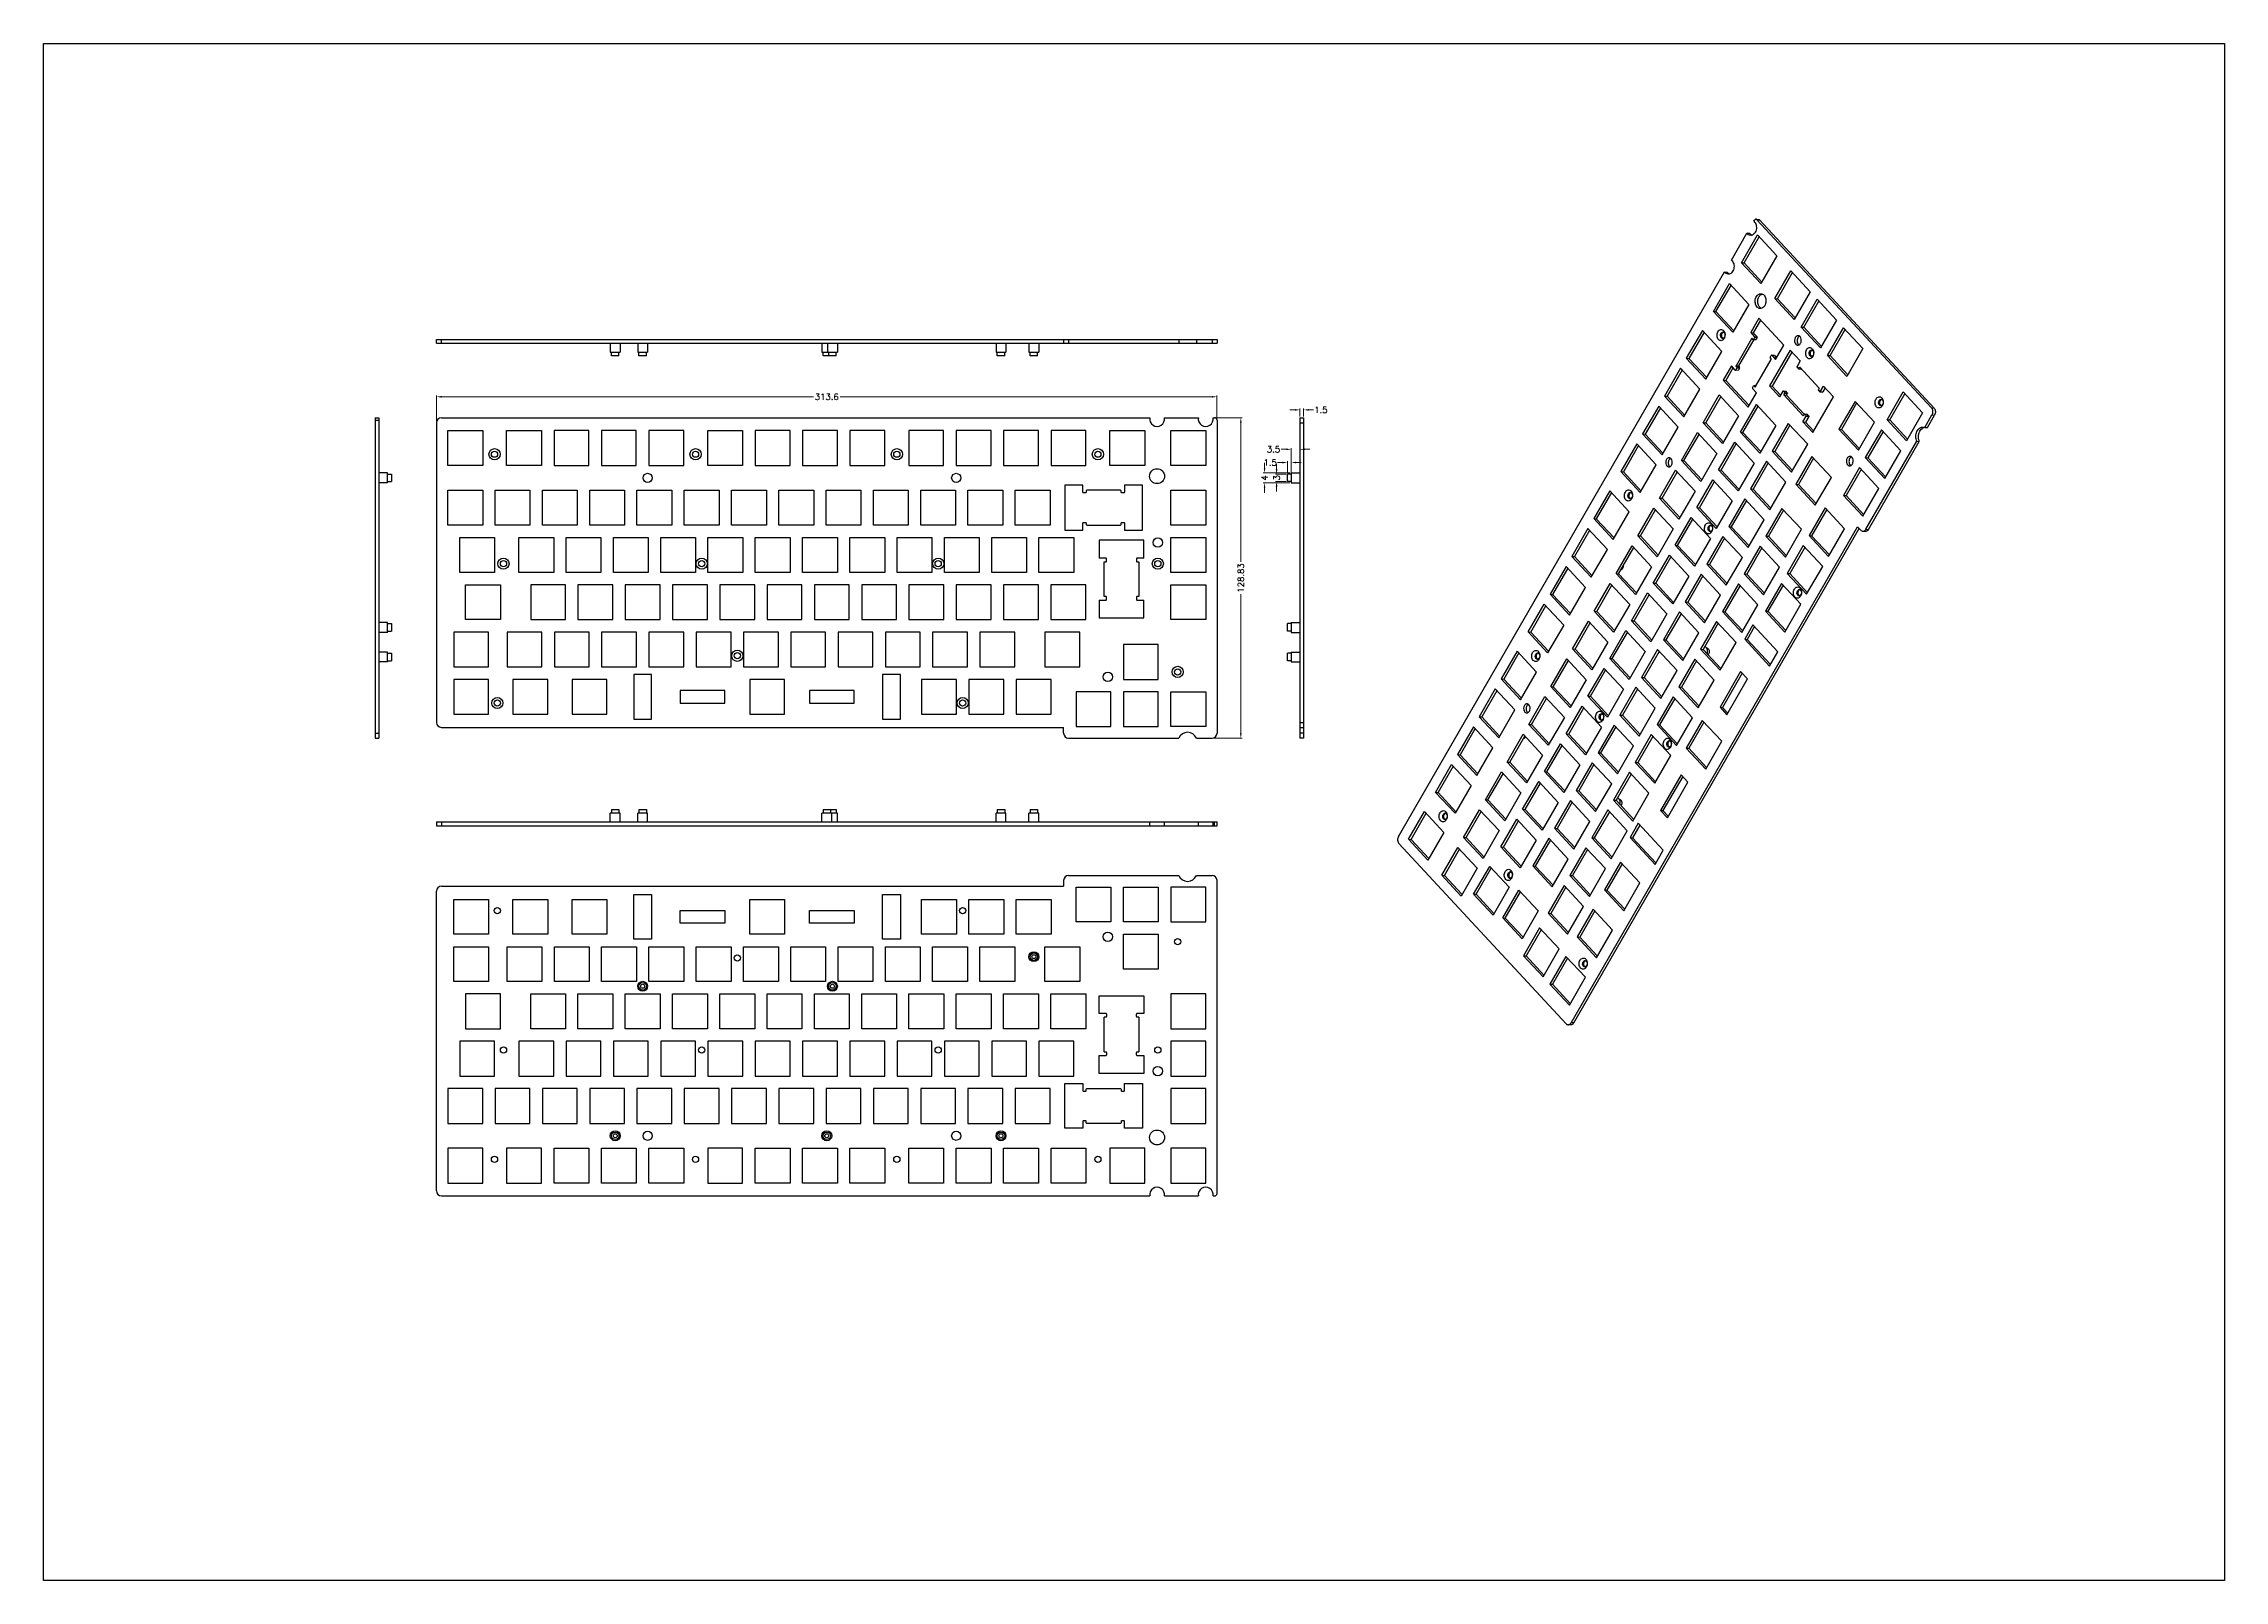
# Model space of a CAD drawing. Header units: millimetres. Extents: x 1236 to 3247, y -1329 to 363.
# Drawn here: x 2371 to 3247, y -1329 to -711 of the extents above; entities that cross this region are included whole.
import ezdxf

# ---------------------------------------------------------------- set-up
doc = ezdxf.new("R2010")
doc.units = ezdxf.units.MM
doc.header["$LTSCALE"] = 30.734
doc.header["$PDMODE"] = 3
doc.header["$PDSIZE"] = 8
doc.layers.get('0').update_dxf_attribs({"linetype": 'CONTINUOUS'})
doc.layers.get('Defpoints').update_dxf_attribs({"linetype": 'CONTINUOUS'})
doc.layers.add('dim', color=82, linetype='CONTINUOUS', lineweight=9)
doc.styles.add('ROMANC', font='romanc.shx', dxfattribs={"bigfont": 'gbcbig.shx'})
doc.dimstyles.new('YanXiu', dxfattribs={"dimtxt": 2.5, "dimasz": 2.2, "dimexe": 0.66, "dimexo": 0.66, "dimgap": 0.66, "dimtad": 0, "dimdsep": 46, "dimtxsty": 'ROMANC', "dimcen": 0, "dimclrd": 256, "dimclre": 131, "dimclrt": 42, "dimazin": 2, "dimtfac": 1, "dimtofl": 0, "dimtmove": 0, "dimatfit": 3, "dimfxl": 1, "dimlwd": 5, "dimlwe": 5, "dimarcsym": 0})

msp = doc.modelspace()

# ---------------------------------------------------------------- blocks, each defined once
blk = doc.blocks.new('*D18')
at = {"layer": 'Defpoints', "color": 0}
for p in [(2842.14, -852.92), (2528.54, -863.33), (2842.14, -862.33)]:
    blk.add_point(p, dxfattribs=at)
at = {"layer": 'dim', "color": 131, "lineweight": 5}
for p, q in [((2528.54, -862.83), (2528.54, -852.42)), ((2842.14, -861.83), (2842.14, -852.42))]:
    blk.add_line(p, q, dxfattribs=at)
at = {"layer": 'dim', "lineweight": 5}
for p, q in [((2530.54, -852.92), (2680.02, -852.92)), ((2840.14, -852.92), (2690.66, -852.92))]:
    blk.add_line(p, q, dxfattribs=at)
at = {"layer": 'dim'}
for points in [[(2530.54, -852.59), (2530.54, -853.25), (2528.54, -852.92)], [(2840.14, -852.59), (2840.14, -853.25), (2842.14, -852.92)]]:
    blk.add_solid(points, dxfattribs=at)
at = {"layer": 'dim', "color": 42, "insert": (2685.34, -852.92), "char_height": 2.5, "attachment_point": 5, "style": 'ROMANC'}
blk.add_mtext('313.6', dxfattribs=at)
blk = doc.blocks.new('*D19')
at = {"layer": 'Defpoints', "color": 0}
for p in [(2840.57, -861.33), (2840.14, -990.17), (2851.72, -990.17)]:
    blk.add_point(p, dxfattribs=at)
at = {"layer": 'dim', "color": 131, "lineweight": 5}
for p, q in [((2841.07, -861.33), (2852.22, -861.33)), ((2840.64, -990.17), (2852.22, -990.17))]:
    blk.add_line(p, q, dxfattribs=at)
at = {"layer": 'dim', "lineweight": 5}
for p, q in [((2851.72, -863.33), (2851.72, -919.24)), ((2851.72, -988.17), (2851.72, -932.26))]:
    blk.add_line(p, q, dxfattribs=at)
at = {"layer": 'dim'}
for points in [[(2851.39, -863.33), (2852.05, -863.33), (2851.72, -861.33)], [(2851.39, -988.17), (2852.05, -988.17), (2851.72, -990.17)]]:
    blk.add_solid(points, dxfattribs=at)
at = {"layer": 'dim', "color": 42, "insert": (2851.72, -925.75), "char_height": 2.5, "attachment_point": 5, "rotation": 90, "style": 'ROMANC'}
blk.add_mtext('128.83', dxfattribs=at)
blk = doc.blocks.new('*D20')
at = {"layer": 'Defpoints', "color": 0}
for p in [(2876.95, -858.18), (2875.45, -861.33), (2876.95, -861.33)]:
    blk.add_point(p, dxfattribs=at)
at = {"layer": 'dim', "lineweight": 5}
for p, q in [((2873.45, -858.18), (2871.45, -858.18)), ((2878.95, -858.18), (2880.95, -858.18))]:
    blk.add_line(p, q, dxfattribs=at)
at = {"layer": 'dim', "color": 131, "lineweight": 5}
for p, q in [((2875.45, -860.83), (2875.45, -857.68)), ((2876.95, -860.83), (2876.95, -857.68))]:
    blk.add_line(p, q, dxfattribs=at)
at = {"layer": 'dim'}
for points in [[(2873.45, -857.85), (2873.45, -858.52), (2875.45, -858.18)], [(2878.95, -857.85), (2878.95, -858.52), (2876.95, -858.18)]]:
    blk.add_solid(points, dxfattribs=at)
at = {"layer": 'dim', "color": 42, "insert": (2883.89, -858.18), "char_height": 2.5, "attachment_point": 5, "style": 'ROMANC'}
blk.add_mtext('1.5', dxfattribs=at)
blk = doc.blocks.new('*D21')
at = {"layer": 'Defpoints', "color": 0}
for p in [(2871.95, -874.02), (2871.95, -883.5), (2875.45, -883.5)]:
    blk.add_point(p, dxfattribs=at)
at = {"layer": 'dim', "lineweight": 5}
for p, q in [((2869.95, -874.02), (2867.95, -874.02)), ((2877.45, -874.02), (2879.45, -874.02))]:
    blk.add_line(p, q, dxfattribs=at)
at = {"layer": 'dim', "color": 131, "lineweight": 5}
for p, q in [((2871.95, -883), (2871.95, -873.52)), ((2875.45, -883), (2875.45, -873.52))]:
    blk.add_line(p, q, dxfattribs=at)
at = {"layer": 'dim'}
for points in [[(2869.95, -873.68), (2869.95, -874.35), (2871.95, -874.02)], [(2877.45, -873.68), (2877.45, -874.35), (2875.45, -874.02)]]:
    blk.add_solid(points, dxfattribs=at)
at = {"layer": 'dim', "color": 42, "insert": (2864.83, -874.02), "char_height": 2.5, "attachment_point": 5, "style": 'ROMANC'}
blk.add_mtext('3.5', dxfattribs=at)
blk = doc.blocks.new('*D22')
at = {"layer": 'Defpoints', "color": 0}
for p in [(2870.45, -879.34), (2870.45, -884), (2871.95, -884)]:
    blk.add_point(p, dxfattribs=at)
at = {"layer": 'dim', "lineweight": 5}
for p, q in [((2868.45, -879.34), (2866.45, -879.34)), ((2873.95, -879.34), (2875.95, -879.34))]:
    blk.add_line(p, q, dxfattribs=at)
at = {"layer": 'dim', "color": 131, "lineweight": 5}
for p, q in [((2870.45, -883.5), (2870.45, -878.84)), ((2871.95, -883.5), (2871.95, -878.84))]:
    blk.add_line(p, q, dxfattribs=at)
at = {"layer": 'dim'}
for points in [[(2868.45, -879.01), (2868.45, -879.67), (2870.45, -879.34)], [(2873.95, -879.01), (2873.95, -879.67), (2871.95, -879.34)]]:
    blk.add_solid(points, dxfattribs=at)
at = {"layer": 'dim', "color": 42, "insert": (2863.51, -879.34), "char_height": 2.5, "attachment_point": 5, "style": 'ROMANC'}
blk.add_mtext('1.5', dxfattribs=at)
blk = doc.blocks.new('*D23')
at = {"layer": 'Defpoints', "color": 0}
for p in [(2870.45, -884), (2866.08, -887), (2870.45, -887)]:
    blk.add_point(p, dxfattribs=at)
at = {"layer": 'dim', "color": 131, "lineweight": 5}
for p, q in [((2869.95, -884), (2865.58, -884)), ((2869.95, -887), (2865.58, -887))]:
    blk.add_line(p, q, dxfattribs=at)
at = {"layer": 'dim', "lineweight": 5}
for p, q in [((2866.08, -882), (2866.08, -880)), ((2866.08, -889), (2866.08, -891))]:
    blk.add_line(p, q, dxfattribs=at)
at = {"layer": 'dim'}
for points in [[(2865.75, -882), (2866.41, -882), (2866.08, -884)], [(2865.75, -889), (2866.41, -889), (2866.08, -887)]]:
    blk.add_solid(points, dxfattribs=at)
at = {"layer": 'dim', "color": 42, "insert": (2866.08, -885.5), "char_height": 2.5, "attachment_point": 5, "rotation": 90, "style": 'ROMANC'}
blk.add_mtext('3', dxfattribs=at)
blk = doc.blocks.new('*D24')
at = {"layer": 'Defpoints', "color": 0}
for p in [(2871.95, -883.5), (2861.25, -887.5), (2871.95, -887.5)]:
    blk.add_point(p, dxfattribs=at)
at = {"layer": 'dim', "color": 131, "lineweight": 5}
for p, q in [((2871.45, -883.5), (2860.75, -883.5)), ((2871.45, -887.5), (2860.75, -887.5))]:
    blk.add_line(p, q, dxfattribs=at)
at = {"layer": 'dim', "lineweight": 5}
for p, q in [((2861.25, -881.5), (2861.25, -879.5)), ((2861.25, -889.5), (2861.25, -891.5))]:
    blk.add_line(p, q, dxfattribs=at)
at = {"layer": 'dim'}
for points in [[(2860.92, -881.5), (2861.58, -881.5), (2861.25, -883.5)], [(2860.92, -889.5), (2861.58, -889.5), (2861.25, -887.5)]]:
    blk.add_solid(points, dxfattribs=at)
at = {"layer": 'dim', "color": 42, "insert": (2861.25, -885.5), "char_height": 2.5, "attachment_point": 5, "rotation": 90, "style": 'ROMANC'}
blk.add_mtext('4', dxfattribs=at)

# ---------------------------------------------------------------- dimensions: what is measured, and where the dimension line sits
at = {"layer": 'dim'}
for base, p1, p2, picture, middle in [((2842.143, -852.92), (2528.543, -863.331), (2842.143, -862.331), '*D18', (2685.343, -852.92)), ((2876.949, -858.185), (2875.449, -861.331), (2876.949, -861.331), '*D20', (2883.889, -858.185)), ((2871.949, -874.018), (2875.449, -883.498), (2871.949, -883.499), '*D21', (2864.83, -874.018)), ((2870.449, -879.34), (2871.949, -883.998), (2870.449, -883.998), '*D22', (2863.509, -879.34))]:
    dim = msp.add_linear_dim(base=base, p1=p1, p2=p2, dimstyle='YanXiu', override={"dimasz": 2, "dimexe": 0.49975, "dimexo": 0.49975, "dimgap": 0.49975}, dxfattribs=at)
    dim.commit()
    dim.dimension.update_dxf_attribs({"geometry": picture, "text_midpoint": middle})
for base, p1, p2, picture, middle in [((2851.72, -990.165), (2840.57, -861.331), (2840.143, -990.165), '*D19', (2851.72, -925.748)), ((2861.25, -887.498), (2871.949, -883.499), (2871.949, -887.498), '*D24', (2861.25, -885.498)), ((2866.079, -886.998), (2870.449, -883.998), (2870.449, -886.998), '*D23', (2866.079, -885.498))]:
    dim = msp.add_linear_dim(base=base, p1=p1, p2=p2, angle=90, dimstyle='YanXiu', override={"dimasz": 2, "dimexe": 0.49975, "dimexo": 0.49975, "dimgap": 0.49975}, dxfattribs=at)
    dim.commit()
    dim.dimension.update_dxf_attribs({"geometry": picture, "text_midpoint": middle})

# ---------------------------------------------------------------- linework, layer by layer
at = {"color": 7, "linetype": 'Continuous'}
for p, q in [((3048.824, -797.968), (3055.093, -787.109)), ((3052.891, -799.019), (3059.338, -787.851)), ((3053.927, -799.089), (3060.002, -788.567)), ((3055.093, -787.109), (3056.129, -787.179)), ((3057.823, -782.382), (3058.086, -781.925)), ((3058.711, -781.528), (3059.747, -781.598)), ((3059.104, -781.728), (3129.238, -857.392)), ((3059.104, -781.728), (3060.14, -781.798)), ((3059.338, -787.851), (3067.141, -796.269)), ((3060.14, -781.798), (3130.274, -857.462)), ((3067.141, -796.269), (3060.694, -807.437)), ((2915.046, -1029.678), (3046.094, -802.695)), ((3046.094, -802.695), (3047.131, -802.765)), ((3060.694, -807.437), (3052.891, -799.019)), ((3052.891, -799.019), (3053.927, -799.089)), ((3061.067, -806.791), (3053.927, -799.089)), ((3066.267, -813.45), (3072.715, -802.282)), ((3067.303, -813.52), (3073.378, -802.998)), ((3072.715, -802.282), (3080.517, -810.701)), ((3041.594, -818.585), (3048.041, -807.418)), ((3042.63, -818.655), (3048.705, -808.134)), ((3048.041, -807.418), (3055.844, -815.836)), ((3074.07, -821.868), (3066.267, -813.45)), ((3066.267, -813.45), (3067.303, -813.52)), ((3074.443, -821.222), (3067.303, -813.52)), ((3080.517, -810.701), (3074.07, -821.868)), ((3076.857, -824.874), (3083.304, -813.707)), ((3077.893, -824.944), (3083.968, -814.423)), ((3083.304, -813.707), (3091.107, -822.125)), ((3049.397, -827.003), (3041.594, -818.585)), ((3041.594, -818.585), (3042.63, -818.655)), ((3049.77, -826.358), (3042.63, -818.655)), ((3055.844, -815.836), (3049.397, -827.003)), ((3059.9, -821.344), (3056.584, -827.088)), ((3060.564, -822.06), (3057.621, -827.158)), ((3069.932, -832.168), (3059.9, -821.344)), ((3091.107, -822.125), (3084.66, -833.293)), ((2528.543, -831.413), (2528.543, -829.913)), ((2528.543, -829.913), (2842.143, -829.913)), ((2528.543, -831.413), (2842.143, -831.413)), ((2530.543, -831.413), (2530.543, -829.913)), ((2598.343, -831.413), (2598.343, -834.913)), ((2602.343, -831.413), (2602.343, -834.913)), ((2609.373, -831.413), (2609.373, -834.913)), ((2613.373, -831.413), (2613.373, -834.913)), ((2683.343, -831.413), (2683.343, -834.913)), ((2685.608, -831.413), (2685.608, -834.913)), ((2689.608, -831.413), (2689.608, -834.913)), ((2753.343, -831.413), (2753.343, -834.913)), ((2757.343, -831.413), (2757.343, -834.913)), ((2766.548, -831.413), (2766.548, -834.913)), ((2770.548, -831.413), (2770.548, -834.913)), ((2780.508, -829.913), (2780.508, -831.413)), ((2782.508, -829.913), (2782.508, -831.413)), ((2826.838, -829.913), (2826.838, -831.413)), ((2833.848, -829.913), (2833.848, -831.413)), ((2840.143, -829.913), (2840.143, -831.413)), ((2842.143, -829.913), (2842.143, -831.413)), ((3037.165, -826.257), (3030.717, -837.424)), ((3037.828, -826.972), (3031.754, -837.494)), ((3044.968, -834.675), (3037.165, -826.257)), ((3056.962, -829.566), (3050.699, -840.415)), ((3057.821, -829.944), (3051.735, -840.485)), ((3056.584, -827.088), (3058.145, -828.771)), ((3056.584, -827.088), (3057.621, -827.158)), ((3056.962, -829.566), (3057.162, -829.58)), ((3057.5, -829.888), (3057.166, -829.527)), ((3058.615, -829.998), (3057.579, -829.928)), ((3057.621, -827.158), (3059.181, -828.841)), ((3058.164, -829.051), (3057.704, -829.849)), ((3057.704, -829.849), (3058.74, -829.919)), ((3058.145, -828.771), (3059.181, -828.841)), ((3058.164, -829.051), (3059.201, -829.121)), ((3059.201, -829.121), (3058.74, -829.919)), ((3066.617, -837.911), (3069.932, -832.168)), ((3084.66, -833.293), (3076.857, -824.874)), ((3076.857, -824.874), (3077.893, -824.944)), ((3085.032, -832.647), (3077.893, -824.944)), ((3087.446, -836.299), (3093.894, -825.132)), ((3088.483, -836.369), (3094.557, -825.848)), ((3093.894, -825.132), (3101.697, -833.55)), ((2598.343, -834.913), (2602.343, -834.913)), ((2598.843, -836.413), (2598.843, -834.913)), ((2601.843, -836.413), (2598.843, -836.413)), ((2601.843, -836.413), (2601.843, -834.913)), ((2609.373, -834.913), (2613.373, -834.913)), ((2609.873, -836.413), (2609.873, -834.913)), ((2612.873, -836.413), (2609.873, -836.413)), ((2612.873, -836.413), (2612.873, -834.913)), ((2683.343, -834.913), (2689.608, -834.913)), ((2683.843, -836.413), (2683.843, -834.913)), ((2689.108, -836.413), (2683.843, -836.413)), ((2686.108, -836.413), (2686.108, -834.913)), ((2689.108, -836.413), (2689.108, -834.913)), ((2753.343, -834.913), (2757.343, -834.913)), ((2753.843, -836.413), (2753.843, -834.913)), ((2756.843, -836.413), (2753.843, -836.413)), ((2756.843, -836.413), (2756.843, -834.913)), ((2766.548, -834.913), (2770.548, -834.913)), ((2767.048, -836.413), (2767.048, -834.913)), ((2770.048, -836.413), (2767.048, -836.413)), ((2770.048, -836.413), (2770.048, -834.913)), ((3030.717, -837.424), (3038.52, -845.842)), ((3030.717, -837.424), (3031.754, -837.494)), ((3031.754, -837.494), (3038.893, -845.196)), ((3038.52, -845.842), (3044.968, -834.675)), ((3048.847, -840.488), (3045.532, -846.232)), ((3050.408, -842.172), (3048.847, -840.488)), ((3050.699, -840.415), (3051.735, -840.485)), ((3050.718, -840.694), (3051.053, -841.055)), ((3050.718, -840.694), (3051.755, -840.764)), ((3051.053, -841.055), (3052.089, -841.125)), ((3051.755, -840.764), (3052.089, -841.125)), ((3058.502, -848.833), (3064.765, -837.985)), ((3072.468, -834.198), (3064.179, -848.556)), ((3064.392, -837.064), (3064.852, -836.267)), ((3064.746, -837.705), (3064.411, -837.344)), ((3066.014, -836.257), (3064.977, -836.187)), ((3065.056, -836.227), (3066.617, -837.911)), ((3065.056, -836.227), (3066.092, -836.297)), ((3073.132, -834.914), (3065.215, -848.626)), ((3066.092, -836.297), (3066.989, -837.265)), ((3076.481, -838.528), (3072.468, -834.198)), ((3076.481, -838.528), (3075.192, -840.761)), ((3075.211, -841.041), (3075.769, -841.642)), ((3075.972, -841.603), (3076.341, -840.965)), ((3076.341, -840.965), (3084.143, -849.383)), ((3087.446, -836.299), (3088.483, -836.369)), ((3095.249, -844.717), (3087.446, -836.299)), ((3095.622, -844.071), (3088.483, -836.369)), ((3101.697, -833.55), (3095.249, -844.717)), ((3028.392, -841.452), (3021.944, -852.619)), ((3029.055, -842.168), (3022.981, -852.689)), ((3036.195, -849.87), (3028.392, -841.452)), ((3029.747, -861.038), (3036.195, -849.87)), ((3045.532, -846.232), (3055.564, -857.055)), ((3045.532, -846.232), (3046.568, -846.301)), ((3049.511, -841.204), (3046.568, -846.301)), ((3046.568, -846.301), (3055.937, -856.409)), ((3051.523, -842.282), (3050.487, -842.212)), ((3051.072, -841.335), (3050.612, -842.133)), ((3050.612, -842.133), (3051.648, -842.203)), ((3051.072, -841.335), (3052.108, -841.405)), ((3052.108, -841.405), (3051.648, -842.203)), ((3057.3, -849.348), (3057.76, -848.551)), ((3058.88, -851.312), (3057.319, -849.628)), ((3058.68, -848.525), (3057.885, -848.471)), ((3057.964, -848.511), (3058.298, -848.872)), ((3057.964, -848.511), (3058.66, -848.558)), ((3058.298, -848.872), (3058.379, -848.878)), ((3064.179, -848.556), (3068.192, -852.886)), ((3064.179, -848.556), (3065.215, -848.626)), ((3065.215, -848.626), (3068.565, -852.24)), ((3075.847, -841.682), (3076.884, -841.752)), ((3075.972, -841.603), (3077.008, -841.673)), ((3084.143, -849.383), (3083.775, -850.021)), ((3084.555, -850.863), (3085.845, -848.63)), ((3086.508, -849.345), (3085.592, -850.933)), ((3089.858, -852.959), (3085.845, -848.63)), ((3019.619, -856.648), (3013.171, -867.815)), ((3020.282, -857.363), (3014.207, -867.885)), ((3027.422, -865.066), (3019.619, -856.648)), ((3021.944, -852.619), (3029.747, -861.038)), ((3021.944, -852.619), (3022.981, -852.689)), ((3022.981, -852.689), (3030.12, -860.392)), ((3037.47, -863.328), (3043.918, -852.16)), ((3038.506, -863.397), (3044.581, -852.876)), ((3043.918, -852.16), (3051.72, -860.578)), ((3052.449, -867.151), (3058.896, -855.983)), ((3053.485, -867.22), (3059.56, -856.699)), ((3055.564, -857.055), (3058.88, -851.312)), ((3058.896, -855.983), (3066.699, -864.401)), ((3069.481, -850.652), (3068.192, -852.886)), ((3069.606, -850.573), (3070.643, -850.643)), ((3070.242, -851.214), (3069.685, -850.613)), ((3069.685, -850.613), (3070.721, -850.683)), ((3069.893, -852.132), (3070.262, -851.494)), ((3077.696, -860.55), (3069.893, -852.132)), ((3069.893, -852.132), (3070.929, -852.202)), ((3070.242, -851.214), (3071.279, -851.284)), ((3070.262, -851.494), (3071.298, -851.564)), ((3071.279, -851.284), (3070.721, -850.683)), ((3070.929, -852.202), (3071.298, -851.564)), ((3070.929, -852.202), (3078.071, -859.907)), ((3081.568, -867.317), (3089.858, -852.959)), ((3083.794, -850.301), (3084.352, -850.902)), ((3084.43, -850.942), (3085.467, -851.012)), ((3084.555, -850.863), (3085.592, -850.933)), ((3098.497, -854.758), (3092.05, -865.926)), ((3099.16, -855.474), (3093.086, -865.996)), ((3106.3, -863.177), (3098.497, -854.758)), ((3111.412, -862.155), (3117.86, -850.988)), ((3112.449, -862.225), (3118.523, -851.703)), ((3117.86, -850.988), (3125.663, -859.406)), ((3129.238, -857.392), (3130.274, -857.462)), ((2503.899, -861.331), (2503.899, -990.165)), ((2503.899, -861.331), (2505.399, -861.331)), ((2503.899, -862.331), (2505.399, -862.331)), ((2505.399, -861.331), (2505.399, -990.165)), ((2528.543, -863.331), (2528.543, -983.798)), ((2530.543, -861.331), (2815.103, -861.331)), ((2533.078, -880.498), (2533.078, -866.498)), ((2533.078, -866.498), (2547.078, -866.498)), ((2547.078, -866.498), (2547.078, -880.498)), ((2556.715, -880.498), (2556.715, -866.498)), ((2556.715, -866.498), (2570.715, -866.498)), ((2570.715, -866.498), (2570.715, -880.498)), ((2575.765, -866.498), (2575.765, -880.498)), ((2589.765, -866.498), (2575.765, -866.498)), ((2589.765, -880.498), (2589.765, -866.498)), ((2594.815, -866.498), (2594.815, -880.498)), ((2608.815, -866.498), (2594.815, -866.498)), ((2608.815, -880.498), (2608.815, -866.498)), ((2613.865, -866.498), (2613.865, -880.498)), ((2627.865, -866.498), (2613.865, -866.498)), ((2627.865, -880.498), (2627.865, -866.498)), ((2637.523, -880.498), (2637.523, -866.498)), ((2637.523, -866.498), (2651.523, -866.498)), ((2651.523, -866.498), (2651.523, -880.498)), ((2656.573, -866.498), (2656.573, -880.498)), ((2670.573, -866.498), (2656.573, -866.498)), ((2670.573, -880.498), (2670.573, -866.498)), ((2675.623, -866.498), (2675.623, -880.498)), ((2689.623, -866.498), (2675.623, -866.498)), ((2689.623, -880.498), (2689.623, -866.498)), ((2694.673, -866.498), (2694.673, -880.498)), ((2708.673, -866.498), (2694.673, -866.498)), ((2708.673, -880.498), (2708.673, -866.498)), ((2718.31, -866.498), (2718.31, -880.498)), ((2732.31, -866.498), (2718.31, -866.498)), ((2732.31, -880.498), (2732.31, -866.498)), ((2737.36, -866.498), (2737.36, -880.498)), ((2751.36, -866.498), (2737.36, -866.498)), ((2751.36, -880.498), (2751.36, -866.498)), ((2770.41, -866.498), (2756.41, -866.498)), ((2756.41, -866.498), (2756.41, -880.498)), ((2770.41, -880.498), (2770.41, -866.498)), ((2789.46, -866.498), (2775.46, -866.498)), ((2775.46, -866.498), (2775.46, -880.498)), ((2789.46, -880.498), (2789.46, -866.498)), ((2799.078, -866.498), (2813.078, -866.498)), ((2799.078, -880.498), (2799.078, -866.498)), ((2813.078, -866.498), (2813.078, -880.498)), ((2821.03, -861.331), (2834.643, -861.331)), ((2823.608, -866.498), (2837.608, -866.498)), ((2823.608, -880.498), (2823.608, -866.498)), ((2837.608, -866.498), (2837.608, -880.498)), ((2840.57, -861.331), (2841.143, -861.331)), ((2842.143, -862.331), (2842.143, -988.165)), ((2875.449, -861.331), (2875.449, -990.165)), ((2875.449, -861.331), (2876.949, -861.331)), ((2875.449, -863.331), (2876.949, -863.331)), ((2876.949, -861.331), (2876.949, -990.165)), ((3020.974, -876.233), (3027.422, -865.066)), ((3028.72, -878.483), (3035.168, -867.316)), ((3035.168, -867.316), (3042.97, -875.734)), ((3045.273, -871.746), (3037.47, -863.328)), ((3037.47, -863.328), (3038.506, -863.397)), ((3045.646, -871.1), (3038.506, -863.397)), ((3051.72, -860.578), (3045.273, -871.746)), ((3060.252, -875.569), (3052.449, -867.151)), ((3052.449, -867.151), (3053.485, -867.22)), ((3060.624, -874.923), (3053.485, -867.22)), ((3066.699, -864.401), (3060.252, -875.569)), ((3071.68, -863.607), (3065.233, -874.774)), ((3072.344, -864.323), (3066.269, -874.844)), ((3079.483, -872.025), (3071.68, -863.607)), ((3077.555, -862.988), (3078.845, -860.754)), ((3077.555, -862.988), (3078.592, -863.057)), ((3077.555, -862.988), (3081.568, -867.317)), ((3078.064, -859.912), (3077.696, -860.55)), ((3078.189, -859.833), (3079.226, -859.903)), ((3078.268, -859.873), (3079.304, -859.943)), ((3078.825, -860.474), (3078.268, -859.873)), ((3079.881, -860.824), (3078.592, -863.057)), ((3078.592, -863.057), (3081.941, -866.671)), ((3078.825, -860.474), (3079.862, -860.544)), ((3078.845, -860.754), (3079.881, -860.824)), ((3079.862, -860.544), (3079.304, -859.943)), ((3092.05, -865.926), (3093.086, -865.996)), ((3092.05, -865.926), (3099.852, -874.344)), ((3093.086, -865.996), (3100.225, -873.698)), ((3099.852, -874.344), (3106.3, -863.177)), ((3109.087, -866.183), (3102.639, -877.35)), ((3109.75, -866.899), (3103.676, -877.42)), ((3116.89, -874.601), (3109.087, -866.183)), ((3111.412, -862.155), (3112.449, -862.225)), ((3119.215, -870.573), (3111.412, -862.155)), ((3119.588, -869.927), (3112.449, -862.225)), ((3125.663, -859.406), (3119.215, -870.573)), ((3125.914, -865.067), (3126.532, -865.211)), ((3126.532, -865.211), (3129.431, -860.19)), ((3126.532, -865.211), (3127.569, -865.281)), ((3127.569, -865.281), (3130.468, -860.26)), ((3129.431, -860.19), (3130.468, -860.26)), ((3010.846, -871.843), (3004.398, -883.01)), ((3011.509, -872.559), (3005.434, -883.08)), ((3018.648, -880.261), (3010.846, -871.843)), ((3013.171, -867.815), (3020.974, -876.233)), ((3013.171, -867.815), (3014.207, -867.885)), ((3014.207, -867.885), (3021.347, -875.587)), ((3029.756, -878.553), (3035.831, -868.032)), ((3042.97, -875.734), (3036.523, -886.901)), ((3043.699, -882.306), (3050.146, -871.139)), ((3044.735, -882.376), (3050.809, -871.855)), ((3050.146, -871.139), (3057.949, -879.557)), ((3065.233, -874.774), (3073.036, -883.193)), ((3065.233, -874.774), (3066.269, -874.844)), ((3066.269, -874.844), (3073.408, -882.547)), ((3073.036, -883.193), (3079.483, -872.025)), ((3102.889, -906.163), (3123.304, -870.803)), ((3103.925, -906.233), (3124.34, -870.873)), ((3110.442, -885.769), (3116.89, -874.601)), ((3123.304, -870.803), (3124.34, -870.873)), ((2508.899, -883.498), (2505.399, -883.498)), ((2508.899, -887.497), (2508.899, -883.499)), ((2508.899, -883.998), (2510.399, -883.998)), ((2510.399, -883.998), (2510.399, -886.998)), ((2547.078, -880.498), (2533.078, -880.498)), ((2570.715, -880.498), (2556.715, -880.498)), ((2575.765, -880.498), (2589.765, -880.498)), ((2594.815, -880.498), (2608.815, -880.498)), ((2613.865, -880.498), (2627.865, -880.498)), ((2651.523, -880.498), (2637.523, -880.498)), ((2656.573, -880.498), (2670.573, -880.498)), ((2675.623, -880.498), (2689.623, -880.498)), ((2694.673, -880.498), (2708.673, -880.498)), ((2718.31, -880.498), (2732.31, -880.498)), ((2737.36, -880.498), (2751.36, -880.498)), ((2756.41, -880.498), (2770.41, -880.498)), ((2775.46, -880.498), (2789.46, -880.498)), ((2813.078, -880.498), (2799.078, -880.498)), ((2837.608, -880.498), (2823.608, -880.498)), ((2870.449, -886.998), (2870.449, -883.998)), ((2871.949, -883.998), (2870.449, -883.998)), ((2871.949, -883.498), (2875.449, -883.498)), ((2871.949, -883.499), (2871.949, -887.497)), ((3004.398, -883.01), (3012.201, -891.429)), ((3004.398, -883.01), (3005.434, -883.08)), ((3005.434, -883.08), (3012.574, -890.783)), ((3012.201, -891.429), (3018.648, -880.261)), ((3019.97, -893.639), (3026.417, -882.471)), ((3021.006, -893.709), (3027.081, -883.187)), ((3026.417, -882.471), (3034.22, -890.89)), ((3036.523, -886.901), (3028.72, -878.483)), ((3028.72, -878.483), (3029.756, -878.553)), ((3036.896, -886.256), (3029.756, -878.553)), ((3051.501, -890.724), (3043.699, -882.306)), ((3043.699, -882.306), (3044.735, -882.376)), ((3051.874, -890.078), (3044.735, -882.376)), ((3057.949, -879.557), (3051.501, -890.724)), ((3062.93, -878.763), (3056.483, -889.93)), ((3063.593, -879.478), (3057.519, -890)), ((3070.733, -887.181), (3062.93, -878.763)), ((3081.19, -876.902), (3074.742, -888.07)), ((3081.853, -877.618), (3075.779, -888.139)), ((3088.993, -885.32), (3081.19, -876.902)), ((3100.314, -881.379), (3093.866, -892.546)), ((3100.977, -882.094), (3094.902, -892.616)), ((3108.116, -889.797), (3100.314, -881.379)), ((3102.639, -877.35), (3103.676, -877.42)), ((3102.639, -877.35), (3110.442, -885.769)), ((3103.676, -877.42), (3110.815, -885.123)), ((2508.899, -887.498), (2505.399, -887.498)), ((2508.899, -886.998), (2510.399, -886.998)), ((2533.078, -904.498), (2533.078, -890.498)), ((2533.078, -890.498), (2547.078, -890.498)), ((2547.078, -890.498), (2547.078, -904.498)), ((2552.078, -904.498), (2552.078, -890.498)), ((2552.078, -890.498), (2566.078, -890.498)), ((2566.078, -890.498), (2566.078, -904.498)), ((2571.078, -904.498), (2571.078, -890.498)), ((2571.078, -890.498), (2585.078, -890.498)), ((2585.078, -890.498), (2585.078, -904.498)), ((2590.078, -904.498), (2590.078, -890.498)), ((2590.078, -890.498), (2604.078, -890.498)), ((2604.078, -890.498), (2604.078, -904.498)), ((2609.078, -904.498), (2609.078, -890.498)), ((2609.078, -890.498), (2623.078, -890.498)), ((2623.078, -890.498), (2623.078, -904.498)), ((2628.078, -904.498), (2628.078, -890.498)), ((2628.078, -890.498), (2642.078, -890.498)), ((2642.078, -890.498), (2642.078, -904.498)), ((2647.078, -904.498), (2647.078, -890.498)), ((2647.078, -890.498), (2661.078, -890.498)), ((2661.078, -890.498), (2661.078, -904.498)), ((2666.078, -904.498), (2666.078, -890.498)), ((2666.078, -890.498), (2680.078, -890.498)), ((2680.078, -890.498), (2680.078, -904.498)), ((2685.078, -904.498), (2685.078, -890.498)), ((2685.078, -890.498), (2699.078, -890.498)), ((2699.078, -890.498), (2699.078, -904.498)), ((2704.078, -904.498), (2704.078, -890.498)), ((2704.078, -890.498), (2718.078, -890.498)), ((2718.078, -890.498), (2718.078, -904.498)), ((2723.078, -890.498), (2737.078, -890.498)), ((2723.078, -904.498), (2723.078, -890.498)), ((2737.078, -890.498), (2737.078, -904.498)), ((2742.078, -890.498), (2756.078, -890.498)), ((2742.078, -904.498), (2742.078, -890.498)), ((2756.078, -890.498), (2756.078, -904.498)), ((2761.078, -890.498), (2775.078, -890.498)), ((2761.078, -904.498), (2761.078, -890.498)), ((2775.078, -890.498), (2775.078, -904.498)), ((2788.203, -888.498), (2781.003, -888.498)), ((2781.003, -888.498), (2781.003, -906.498)), ((2788.203, -891.298), (2788.203, -888.498)), ((2789.403, -891.498), (2788.403, -891.498)), ((2789.603, -890.698), (2789.603, -891.298)), ((2803.403, -890.498), (2789.803, -890.498)), ((2803.603, -891.298), (2803.603, -890.698)), ((2804.803, -891.498), (2803.803, -891.498)), ((2812.203, -888.498), (2805.003, -888.498)), ((2805.003, -888.498), (2805.003, -891.298)), ((2812.203, -906.498), (2812.203, -888.498)), ((2823.608, -890.498), (2837.608, -890.498)), ((2823.608, -904.498), (2823.608, -890.498)), ((2837.608, -890.498), (2837.608, -904.498)), ((2871.949, -886.998), (2870.449, -886.998)), ((2871.949, -887.498), (2875.449, -887.498)), ((2999.96, -890.698), (2993.512, -901.865)), ((3000.623, -891.414), (2994.549, -901.935)), ((3007.763, -899.116), (2999.96, -890.698)), ((3027.773, -902.057), (3019.97, -893.639)), ((3019.97, -893.639), (3021.006, -893.709)), ((3028.146, -901.411), (3021.006, -893.709)), ((3034.22, -890.89), (3027.773, -902.057)), ((3034.948, -897.462), (3041.396, -886.294)), ((3035.985, -897.532), (3042.059, -887.01)), ((3041.396, -886.294), (3049.199, -894.713)), ((3056.483, -889.93), (3057.519, -890)), ((3056.483, -889.93), (3064.285, -898.348)), ((3057.519, -890), (3064.658, -897.702)), ((3064.285, -898.348), (3070.733, -887.181)), ((3074.742, -888.07), (3075.779, -888.139)), ((3074.742, -888.07), (3082.545, -896.488)), ((3075.779, -888.139), (3082.918, -895.842)), ((3082.545, -896.488), (3088.993, -885.32)), ((3093.866, -892.546), (3094.902, -892.616)), ((3093.866, -892.546), (3101.669, -900.964)), ((3094.902, -892.616), (3102.042, -900.318)), ((3101.669, -900.964), (3108.116, -889.797)), ((2993.512, -901.865), (3001.315, -910.283)), ((2993.512, -901.865), (2994.549, -901.935)), ((2994.549, -901.935), (3001.688, -909.638)), ((3001.315, -910.283), (3007.763, -899.116)), ((3011.22, -908.794), (3017.667, -897.627)), ((3012.256, -908.864), (3018.331, -898.343)), ((3017.667, -897.627), (3025.47, -906.045)), ((3026.198, -912.617), (3032.646, -901.45)), ((3027.235, -912.687), (3033.309, -902.166)), ((3032.646, -901.45), (3040.449, -909.868)), ((3042.751, -905.88), (3034.948, -897.462)), ((3034.948, -897.462), (3035.985, -897.532)), ((3043.124, -905.234), (3035.985, -897.532)), ((3049.199, -894.713), (3042.751, -905.88)), ((3054.18, -893.918), (3047.733, -905.085)), ((3054.843, -894.634), (3048.769, -905.155)), ((3061.983, -902.336), (3054.18, -893.918)), ((3055.535, -913.504), (3061.983, -902.336)), ((3069.149, -897.757), (3062.702, -908.924)), ((3069.813, -898.473), (3063.738, -908.994)), ((3076.952, -906.175), (3069.149, -897.757)), ((3086.474, -897.516), (3080.027, -908.683)), ((3087.138, -898.232), (3081.063, -908.753)), ((3094.277, -905.934), (3086.474, -897.516)), ((2547.078, -904.498), (2533.078, -904.498)), ((2537.843, -923.498), (2537.843, -909.498)), ((2537.843, -909.498), (2551.843, -909.498)), ((2551.843, -909.498), (2551.843, -923.498)), ((2566.078, -904.498), (2552.078, -904.498)), ((2561.608, -923.498), (2561.608, -909.498)), ((2561.608, -909.498), (2575.608, -909.498)), ((2585.078, -904.498), (2571.078, -904.498)), ((2575.608, -909.498), (2575.608, -923.498)), ((2580.608, -923.498), (2580.608, -909.498)), ((2580.608, -909.498), (2594.608, -909.498)), ((2604.078, -904.498), (2590.078, -904.498)), ((2594.608, -909.498), (2594.608, -923.498)), ((2599.608, -923.498), (2599.608, -909.498)), ((2599.608, -909.498), (2613.608, -909.498)), ((2623.078, -904.498), (2609.078, -904.498)), ((2613.608, -909.498), (2613.608, -923.498)), ((2618.608, -923.498), (2618.608, -909.498)), ((2618.608, -909.498), (2632.608, -909.498)), ((2642.078, -904.498), (2628.078, -904.498)), ((2632.608, -909.498), (2632.608, -923.498)), ((2637.608, -923.498), (2637.608, -909.498)), ((2637.608, -909.498), (2651.608, -909.498)), ((2661.078, -904.498), (2647.078, -904.498)), ((2651.608, -909.498), (2651.608, -923.498)), ((2656.608, -923.498), (2656.608, -909.498)), ((2656.608, -909.498), (2670.608, -909.498)), ((2680.078, -904.498), (2666.078, -904.498)), ((2670.608, -909.498), (2670.608, -923.498)), ((2675.608, -923.498), (2675.608, -909.498)), ((2675.608, -909.498), (2689.608, -909.498)), ((2699.078, -904.498), (2685.078, -904.498)), ((2689.608, -909.498), (2689.608, -923.498)), ((2694.608, -923.498), (2694.608, -909.498)), ((2694.608, -909.498), (2708.608, -909.498)), ((2718.078, -904.498), (2704.078, -904.498)), ((2708.608, -909.498), (2708.608, -923.498)), ((2713.608, -909.498), (2727.608, -909.498)), ((2713.608, -923.498), (2713.608, -909.498)), ((2737.078, -904.498), (2723.078, -904.498)), ((2727.608, -909.498), (2727.608, -923.498)), ((2732.608, -909.498), (2746.608, -909.498)), ((2732.608, -923.498), (2732.608, -909.498)), ((2756.078, -904.498), (2742.078, -904.498)), ((2746.608, -909.498), (2746.608, -923.498)), ((2751.608, -909.498), (2765.608, -909.498)), ((2751.608, -923.498), (2751.608, -909.498)), ((2775.078, -904.498), (2761.078, -904.498)), ((2765.608, -909.498), (2765.608, -923.498)), ((2770.608, -909.498), (2784.608, -909.498)), ((2770.608, -923.498), (2770.608, -909.498)), ((2781.003, -906.498), (2788.203, -906.498)), ((2784.608, -909.498), (2784.608, -923.498)), ((2788.203, -906.498), (2788.203, -903.698)), ((2788.403, -903.498), (2789.403, -903.498)), ((2789.603, -903.698), (2789.603, -904.298)), ((2789.803, -904.498), (2803.403, -904.498)), ((2812.748, -910.598), (2794.748, -910.598)), ((2794.748, -910.598), (2794.748, -917.798)), ((2803.603, -904.298), (2803.603, -903.698)), ((2803.803, -903.498), (2804.803, -903.498)), ((2805.003, -903.698), (2805.003, -906.498)), ((2805.003, -906.498), (2812.203, -906.498)), ((2812.748, -917.798), (2812.748, -910.598)), ((2837.608, -904.498), (2823.608, -904.498)), ((2823.608, -909.498), (2837.608, -909.498)), ((2823.608, -923.498), (2823.608, -909.498)), ((2837.608, -909.498), (2837.608, -923.498)), ((2984.417, -1104.52), (3099.534, -905.133)), ((2991.187, -905.893), (2984.739, -917.061)), ((2985.453, -1104.59), (3100.197, -905.849)), ((2991.85, -906.609), (2985.775, -917.131)), ((2998.99, -914.312), (2991.187, -905.893)), ((3019.023, -917.212), (3011.22, -908.794)), ((3011.22, -908.794), (3012.256, -908.864)), ((3019.396, -916.567), (3012.256, -908.864)), ((3025.47, -906.045), (3019.023, -917.212)), ((3040.449, -909.868), (3034.001, -921.035)), ((3045.43, -909.074), (3038.982, -920.241)), ((3046.093, -909.79), (3040.019, -920.311)), ((3053.233, -917.492), (3045.43, -909.074)), ((3047.733, -905.085), (3055.535, -913.504)), ((3047.733, -905.085), (3048.769, -905.155)), ((3048.769, -905.155), (3055.908, -912.858)), ((3062.702, -908.924), (3063.738, -908.994)), ((3062.702, -908.924), (3070.505, -917.343)), ((3063.738, -908.994), (3070.878, -916.697)), ((3070.505, -917.343), (3076.952, -906.175)), ((3080.027, -908.683), (3081.063, -908.753)), ((3080.027, -908.683), (3087.83, -917.101)), ((3081.063, -908.753), (3088.202, -916.456)), ((3087.83, -917.101), (3094.277, -905.934)), ((3100.853, -906.556), (3099.534, -905.133)), ((3101.639, -906.956), (3102.675, -907.026)), ((3102.889, -906.163), (3103.925, -906.233)), ((2796.748, -933.198), (2796.748, -919.198)), ((2810.748, -919.198), (2810.748, -933.198)), ((2984.739, -917.061), (2992.542, -925.479)), ((2984.739, -917.061), (2985.775, -917.131)), ((2985.775, -917.131), (2992.915, -924.833)), ((2992.542, -925.479), (2998.99, -914.312)), ((3002.47, -923.95), (3008.917, -912.783)), ((3003.506, -924.02), (3009.581, -913.498)), ((3008.917, -912.783), (3016.72, -921.201)), ((3017.448, -927.773), (3023.896, -916.606)), ((3018.485, -927.843), (3024.559, -917.321)), ((3023.896, -916.606), (3031.699, -925.024)), ((3034.001, -921.035), (3026.198, -912.617)), ((3026.198, -912.617), (3027.235, -912.687)), ((3034.374, -920.39), (3027.235, -912.687)), ((3046.785, -928.659), (3053.233, -917.492)), ((3060.399, -912.913), (3053.952, -924.08)), ((3061.063, -913.628), (3054.988, -924.15)), ((3068.202, -921.331), (3060.399, -912.913)), ((3077.701, -912.711), (3071.254, -923.879)), ((3078.364, -913.427), (3072.29, -923.949)), ((3085.504, -921.13), (3077.701, -912.711)), ((2551.843, -923.498), (2537.843, -923.498)), ((2540.223, -942.498), (2540.223, -928.498)), ((2540.223, -928.498), (2554.223, -928.498)), ((2554.223, -928.498), (2554.223, -942.498)), ((2575.608, -923.498), (2561.608, -923.498)), ((2566.373, -928.498), (2566.373, -942.498)), ((2580.373, -928.498), (2566.373, -928.498)), ((2580.373, -942.498), (2580.373, -928.498)), ((2594.608, -923.498), (2580.608, -923.498)), ((2585.373, -928.498), (2585.373, -942.498)), ((2599.373, -928.498), (2585.373, -928.498)), ((2599.373, -942.498), (2599.373, -928.498)), ((2613.608, -923.498), (2599.608, -923.498)), ((2604.373, -928.498), (2604.373, -942.498)), ((2618.373, -928.498), (2604.373, -928.498)), ((2618.373, -942.498), (2618.373, -928.498)), ((2632.608, -923.498), (2618.608, -923.498)), ((2623.373, -928.498), (2623.373, -942.498)), ((2637.373, -928.498), (2623.373, -928.498)), ((2637.373, -942.498), (2637.373, -928.498)), ((2651.608, -923.498), (2637.608, -923.498)), ((2642.373, -928.498), (2642.373, -942.498)), ((2656.373, -928.498), (2642.373, -928.498)), ((2656.373, -942.498), (2656.373, -928.498)), ((2670.608, -923.498), (2656.608, -923.498)), ((2661.373, -928.498), (2661.373, -942.498)), ((2675.373, -928.498), (2661.373, -928.498)), ((2675.373, -942.498), (2675.373, -928.498)), ((2689.608, -923.498), (2675.608, -923.498)), ((2680.373, -928.498), (2680.373, -942.498)), ((2694.373, -928.498), (2680.373, -928.498)), ((2694.373, -942.498), (2694.373, -928.498)), ((2708.608, -923.498), (2694.608, -923.498)), ((2713.373, -928.498), (2699.373, -928.498)), ((2699.373, -928.498), (2699.373, -942.498)), ((2713.373, -942.498), (2713.373, -928.498)), ((2727.608, -923.498), (2713.608, -923.498)), ((2732.373, -928.498), (2718.373, -928.498)), ((2718.373, -928.498), (2718.373, -942.498)), ((2732.373, -942.498), (2732.373, -928.498)), ((2746.608, -923.498), (2732.608, -923.498)), ((2751.373, -928.498), (2737.373, -928.498)), ((2737.373, -928.498), (2737.373, -942.498)), ((2751.373, -942.498), (2751.373, -928.498)), ((2765.608, -923.498), (2751.608, -923.498)), ((2770.373, -928.498), (2756.373, -928.498)), ((2756.373, -928.498), (2756.373, -942.498)), ((2770.373, -942.498), (2770.373, -928.498)), ((2784.608, -923.498), (2770.608, -923.498)), ((2789.373, -928.498), (2775.373, -928.498)), ((2775.373, -928.498), (2775.373, -942.498)), ((2789.373, -942.498), (2789.373, -928.498)), ((2837.608, -923.498), (2823.608, -923.498)), ((2823.608, -928.498), (2837.608, -928.498)), ((2823.608, -942.498), (2823.608, -928.498)), ((2837.608, -928.498), (2837.608, -942.498)), ((2982.414, -921.089), (2975.966, -932.256)), ((2983.077, -921.805), (2977.002, -932.326)), ((2990.216, -929.507), (2982.414, -921.089)), ((2993.72, -939.105), (3000.167, -927.938)), ((2994.756, -939.175), (3000.831, -928.654)), ((3000.167, -927.938), (3007.97, -936.356)), ((3010.273, -932.368), (3002.47, -923.95)), ((3002.47, -923.95), (3003.506, -924.02)), ((3010.646, -931.722), (3003.506, -924.02)), ((3016.72, -921.201), (3010.273, -932.368)), ((3025.251, -936.191), (3017.448, -927.773)), ((3017.448, -927.773), (3018.485, -927.843)), ((3025.624, -935.545), (3018.485, -927.843)), ((3031.699, -925.024), (3025.251, -936.191)), ((3036.68, -924.229), (3030.232, -935.397)), ((3037.343, -924.945), (3031.269, -935.467)), ((3044.483, -932.648), (3036.68, -924.229)), ((3038.982, -920.241), (3046.785, -928.659)), ((3038.982, -920.241), (3040.019, -920.311)), ((3040.019, -920.311), (3047.158, -928.013)), ((3051.649, -928.068), (3045.202, -939.236)), ((3052.312, -928.784), (3046.238, -939.306)), ((3059.452, -936.486), (3051.649, -928.068)), ((3053.952, -924.08), (3054.988, -924.15)), ((3053.952, -924.08), (3061.755, -932.498)), ((3054.988, -924.15), (3062.127, -931.852)), ((3061.755, -932.498), (3068.202, -921.331)), ((3068.928, -927.907), (3062.48, -939.074)), ((3069.591, -928.623), (3063.517, -939.144)), ((3076.731, -936.325), (3068.928, -927.907)), ((3071.254, -923.879), (3072.29, -923.949)), ((3071.254, -923.879), (3079.056, -932.297)), ((3072.29, -923.949), (3079.429, -931.651)), ((3079.056, -932.297), (3085.504, -921.13)), ((2794.748, -934.598), (2794.748, -941.798)), ((2812.748, -941.798), (2812.748, -934.598)), ((2967.193, -947.452), (2973.64, -936.284)), ((2968.229, -947.521), (2974.304, -937)), ((2973.64, -936.284), (2981.443, -944.702)), ((2975.966, -932.256), (2983.769, -940.674)), ((2975.966, -932.256), (2977.002, -932.326)), ((2977.002, -932.326), (2984.142, -940.028)), ((2983.769, -940.674), (2990.216, -929.507)), ((3007.97, -936.356), (3001.523, -947.524)), ((3008.698, -942.928), (3015.146, -931.761)), ((3009.735, -942.998), (3015.809, -932.477)), ((3015.146, -931.761), (3022.949, -940.179)), ((3030.232, -935.397), (3038.035, -943.815)), ((3030.232, -935.397), (3031.269, -935.467)), ((3031.269, -935.467), (3038.408, -943.169)), ((3038.035, -943.815), (3044.483, -932.648)), ((3053.004, -947.654), (3059.452, -936.486)), ((3070.283, -947.492), (3076.731, -936.325)), ((2508.899, -943.598), (2505.399, -943.598)), ((2508.899, -947.597), (2508.899, -943.599)), ((2508.899, -944.098), (2510.399, -944.098)), ((2510.399, -944.098), (2510.399, -947.098)), ((2554.223, -942.498), (2540.223, -942.498)), ((2566.373, -942.498), (2580.373, -942.498)), ((2585.373, -942.498), (2599.373, -942.498)), ((2604.373, -942.498), (2618.373, -942.498)), ((2623.373, -942.498), (2637.373, -942.498)), ((2642.373, -942.498), (2656.373, -942.498)), ((2661.373, -942.498), (2675.373, -942.498)), ((2680.373, -942.498), (2694.373, -942.498)), ((2699.373, -942.498), (2713.373, -942.498)), ((2718.373, -942.498), (2732.373, -942.498)), ((2737.373, -942.498), (2751.373, -942.498)), ((2756.373, -942.498), (2770.373, -942.498)), ((2775.373, -942.498), (2789.373, -942.498)), ((2794.748, -941.798), (2812.748, -941.798)), ((2837.608, -942.498), (2823.608, -942.498)), ((2871.949, -944.098), (2870.449, -944.098)), ((2870.449, -947.098), (2870.449, -944.098)), ((2871.949, -943.598), (2875.449, -943.598)), ((2871.949, -943.599), (2871.949, -947.597)), ((2981.443, -944.702), (2974.996, -955.87)), ((2984.97, -954.261), (2991.417, -943.094)), ((2986.006, -954.331), (2992.081, -943.81)), ((2991.417, -943.094), (2999.22, -951.512)), ((3001.523, -947.524), (2993.72, -939.105)), ((2993.72, -939.105), (2994.756, -939.175)), ((3001.896, -946.878), (2994.756, -939.175)), ((3016.501, -951.347), (3008.698, -942.928)), ((3008.698, -942.928), (3009.735, -942.998)), ((3016.874, -950.701), (3009.735, -942.998)), ((3022.949, -940.179), (3016.501, -951.347)), ((3027.93, -939.385), (3021.482, -950.552)), ((3028.593, -940.101), (3022.519, -950.622)), ((3035.733, -947.803), (3027.93, -939.385)), ((3042.899, -943.224), (3036.452, -954.391)), ((3043.562, -943.94), (3037.488, -954.461)), ((3050.702, -951.642), (3042.899, -943.224)), ((3045.202, -939.236), (3046.238, -939.306)), ((3045.202, -939.236), (3053.004, -947.654)), ((3046.238, -939.306), (3053.377, -947.008)), ((3057.486, -944.592), (3054.17, -950.335)), ((3058.149, -945.308), (3055.206, -950.405)), ((3067.518, -955.415), (3057.486, -944.592)), ((3062.48, -939.074), (3063.517, -939.144)), ((3062.48, -939.074), (3070.283, -947.492)), ((3063.517, -939.144), (3070.656, -946.847)), ((2508.899, -947.598), (2505.399, -947.598)), ((2508.899, -947.098), (2510.399, -947.098)), ((2535.448, -947.498), (2535.448, -961.498)), ((2549.448, -947.498), (2535.448, -947.498)), ((2549.448, -961.498), (2549.448, -947.498)), ((2556.883, -947.498), (2556.883, -961.498)), ((2570.883, -947.498), (2556.883, -947.498)), ((2570.883, -961.498), (2570.883, -947.498)), ((2575.883, -947.498), (2575.883, -961.498)), ((2589.883, -947.498), (2575.883, -947.498)), ((2589.883, -961.498), (2589.883, -947.498)), ((2594.883, -947.498), (2594.883, -961.498)), ((2608.883, -947.498), (2594.883, -947.498)), ((2608.883, -961.498), (2608.883, -947.498)), ((2613.883, -947.498), (2613.883, -961.498)), ((2627.883, -947.498), (2613.883, -947.498)), ((2627.883, -961.498), (2627.883, -947.498)), ((2632.883, -947.498), (2632.883, -961.498)), ((2646.883, -947.498), (2632.883, -947.498)), ((2646.883, -961.498), (2646.883, -947.498)), ((2651.883, -947.498), (2651.883, -961.498)), ((2665.883, -947.498), (2651.883, -947.498)), ((2665.883, -961.498), (2665.883, -947.498)), ((2684.883, -947.498), (2670.883, -947.498)), ((2670.883, -947.498), (2670.883, -961.498)), ((2684.883, -961.498), (2684.883, -947.498)), ((2703.883, -947.498), (2689.883, -947.498)), ((2689.883, -947.498), (2689.883, -961.498)), ((2703.883, -961.498), (2703.883, -947.498)), ((2722.883, -947.498), (2708.883, -947.498)), ((2708.883, -947.498), (2708.883, -961.498)), ((2722.883, -961.498), (2722.883, -947.498)), ((2741.883, -947.498), (2727.883, -947.498)), ((2727.883, -947.498), (2727.883, -961.498)), ((2741.883, -961.498), (2741.883, -947.498)), ((2760.883, -947.498), (2746.883, -947.498)), ((2746.883, -947.498), (2746.883, -961.498)), ((2760.883, -961.498), (2760.883, -947.498)), ((2787.028, -947.498), (2773.028, -947.498)), ((2773.028, -947.498), (2773.028, -961.498)), ((2787.028, -961.498), (2787.028, -947.498)), ((2818.558, -952.498), (2804.558, -952.498)), ((2804.558, -952.498), (2804.558, -966.498)), ((2818.558, -966.498), (2818.558, -952.498)), ((2871.949, -947.098), (2870.449, -947.098)), ((2871.949, -947.598), (2875.449, -947.598)), ((2974.996, -955.87), (2967.193, -947.452)), ((2967.193, -947.452), (2968.229, -947.521)), ((2975.369, -955.224), (2968.229, -947.521)), ((2992.773, -962.679), (2984.97, -954.261)), ((2984.97, -954.261), (2986.006, -954.331)), ((2993.145, -962.033), (2986.006, -954.331)), ((2999.22, -951.512), (2992.773, -962.679)), ((2999.948, -958.084), (3006.396, -946.917)), ((3000.984, -958.154), (3007.059, -947.632)), ((3006.396, -946.917), (3014.198, -955.335)), ((3019.18, -954.541), (3012.732, -965.708)), ((3026.983, -962.959), (3019.18, -954.541)), ((3021.482, -950.552), (3029.285, -958.97)), ((3021.482, -950.552), (3022.519, -950.622)), ((3022.519, -950.622), (3029.658, -958.325)), ((3029.285, -958.97), (3035.733, -947.803)), ((3036.452, -954.391), (3037.488, -954.461)), ((3036.452, -954.391), (3044.254, -962.809)), ((3037.488, -954.461), (3044.627, -962.164)), ((3038.824, -953.862), (3038.936, -953.87)), ((3044.254, -962.809), (3050.702, -951.642)), ((3054.17, -950.335), (3055.206, -950.405)), ((3054.17, -950.335), (3064.202, -961.158)), ((3055.206, -950.405), (3064.575, -960.513)), ((2508.899, -955.498), (2505.399, -955.498)), ((2508.899, -959.498), (2505.399, -959.498)), ((2508.899, -959.497), (2508.899, -955.499)), ((2508.899, -955.998), (2510.399, -955.998)), ((2508.899, -958.998), (2510.399, -958.998)), ((2510.399, -955.998), (2510.399, -958.998)), ((2535.448, -961.498), (2549.448, -961.498)), ((2556.883, -961.498), (2570.883, -961.498)), ((2575.883, -961.498), (2589.883, -961.498)), ((2594.883, -961.498), (2608.883, -961.498)), ((2613.883, -961.498), (2627.883, -961.498)), ((2632.883, -961.498), (2646.883, -961.498)), ((2651.883, -961.498), (2665.883, -961.498)), ((2670.883, -961.498), (2684.883, -961.498)), ((2689.883, -961.498), (2703.883, -961.498)), ((2708.883, -961.498), (2722.883, -961.498)), ((2727.883, -961.498), (2741.883, -961.498)), ((2746.883, -961.498), (2760.883, -961.498)), ((2773.028, -961.498), (2787.028, -961.498)), ((2871.949, -955.998), (2870.449, -955.998)), ((2870.449, -958.998), (2870.449, -955.998)), ((2871.949, -958.998), (2870.449, -958.998)), ((2871.949, -955.498), (2875.449, -955.498)), ((2871.949, -955.499), (2871.949, -959.497)), ((2871.949, -959.498), (2875.449, -959.498)), ((2962.745, -955.155), (2956.298, -966.322)), ((2963.409, -955.871), (2957.334, -966.392)), ((2970.548, -963.573), (2962.745, -955.155)), ((2964.101, -974.74), (2970.548, -963.573)), ((2976.22, -969.417), (2982.667, -958.249)), ((2977.256, -969.487), (2983.33, -958.965)), ((2982.667, -958.249), (2990.47, -966.668)), ((2991.198, -973.24), (2997.646, -962.072)), ((2992.234, -973.31), (2998.309, -962.788)), ((2997.646, -962.072), (3005.448, -970.491)), ((3007.751, -966.502), (2999.948, -958.084)), ((2999.948, -958.084), (3000.984, -958.154)), ((3008.124, -965.856), (3000.984, -958.154)), ((3014.198, -955.335), (3007.751, -966.502)), ((3019.843, -955.256), (3013.768, -965.778)), ((3020.535, -974.126), (3026.983, -962.959)), ((3034.149, -958.379), (3027.701, -969.547)), ((3034.812, -959.095), (3028.738, -969.617)), ((3041.952, -966.798), (3034.149, -958.379)), ((3052.543, -963.337), (3044.253, -977.695)), ((3055.329, -966.343), (3052.543, -963.337)), ((3064.202, -961.158), (3067.518, -955.415)), ((2535.448, -966.498), (2535.448, -980.498)), ((2549.448, -966.498), (2535.448, -966.498)), ((2549.448, -980.498), (2549.448, -966.498)), ((2559.213, -966.498), (2559.213, -980.498)), ((2573.213, -966.498), (2559.213, -966.498)), ((2573.213, -980.498), (2573.213, -966.498)), ((2582.978, -966.498), (2582.978, -980.498)), ((2596.978, -966.498), (2582.978, -966.498)), ((2596.978, -980.498), (2596.978, -966.498)), ((2607.783, -964.498), (2607.783, -982.498)), ((2614.983, -964.498), (2607.783, -964.498)), ((2614.983, -982.498), (2614.983, -964.498)), ((2626.383, -970.998), (2626.383, -975.998)), ((2644.383, -970.998), (2626.383, -970.998)), ((2644.383, -975.998), (2644.383, -970.998)), ((2668.383, -966.498), (2654.383, -966.498)), ((2654.383, -966.498), (2654.383, -980.498)), ((2668.383, -980.498), (2668.383, -966.498)), ((2696.383, -970.998), (2678.383, -970.998)), ((2678.383, -970.998), (2678.383, -975.998)), ((2696.383, -975.998), (2696.383, -970.998)), ((2714.983, -964.498), (2707.783, -964.498)), ((2707.783, -964.498), (2707.783, -982.498)), ((2714.983, -982.498), (2714.983, -964.498)), ((2737.408, -966.498), (2723.408, -966.498)), ((2723.408, -966.498), (2723.408, -980.498)), ((2737.408, -980.498), (2737.408, -966.498)), ((2756.458, -966.498), (2742.458, -966.498)), ((2742.458, -966.498), (2742.458, -980.498)), ((2756.458, -980.498), (2756.458, -966.498)), ((2775.508, -966.498), (2761.508, -966.498)), ((2761.508, -966.498), (2761.508, -980.498)), ((2775.508, -980.498), (2775.508, -966.498)), ((2799.508, -971.498), (2785.508, -971.498)), ((2785.508, -971.498), (2785.508, -985.498)), ((2799.508, -985.498), (2799.508, -971.498)), ((2804.558, -966.498), (2818.558, -966.498)), ((2818.558, -971.498), (2804.558, -971.498)), ((2804.558, -971.498), (2804.558, -985.498)), ((2818.558, -985.498), (2818.558, -971.498)), ((2823.608, -971.498), (2837.608, -971.498)), ((2823.608, -985.498), (2823.608, -971.498)), ((2837.608, -971.498), (2837.608, -985.498)), ((2953.972, -970.35), (2947.525, -981.518)), ((2954.636, -971.066), (2948.561, -981.588)), ((2961.775, -978.769), (2953.972, -970.35)), ((2956.298, -966.322), (2964.101, -974.74)), ((2956.298, -966.322), (2957.334, -966.392)), ((2957.334, -966.392), (2964.474, -974.095)), ((2984.022, -977.835), (2976.22, -969.417)), ((2976.22, -969.417), (2977.256, -969.487)), ((2984.395, -977.189), (2977.256, -969.487)), ((2990.47, -966.668), (2984.022, -977.835)), ((3005.448, -970.491), (2999.001, -981.658)), ((3010.43, -969.696), (3003.982, -980.863)), ((3011.093, -970.412), (3005.018, -980.933)), ((3018.232, -978.114), (3010.43, -969.696)), ((3012.732, -965.708), (3020.535, -974.126)), ((3012.732, -965.708), (3013.768, -965.778)), ((3013.768, -965.778), (3020.908, -973.48)), ((3027.701, -969.547), (3028.738, -969.617)), ((3027.701, -969.547), (3035.504, -977.965)), ((3028.738, -969.617), (3035.877, -977.319)), ((3035.504, -977.965), (3041.952, -966.798)), ((3053.206, -964.053), (3045.289, -977.765)), ((3047.04, -980.701), (3055.329, -966.343)), ((2535.448, -980.498), (2549.448, -980.498)), ((2559.213, -980.498), (2573.213, -980.498)), ((2582.978, -980.498), (2596.978, -980.498)), ((2626.383, -975.998), (2644.383, -975.998)), ((2654.383, -980.498), (2668.383, -980.498)), ((2678.383, -975.998), (2696.383, -975.998)), ((2723.408, -980.498), (2737.408, -980.498)), ((2742.458, -980.498), (2756.458, -980.498)), ((2761.508, -980.498), (2775.508, -980.498)), ((2955.328, -989.936), (2961.775, -978.769)), ((2967.47, -984.572), (2973.917, -973.405)), ((2968.506, -984.642), (2974.58, -974.121)), ((2973.917, -973.405), (2981.72, -981.823)), ((2982.448, -988.395), (2988.895, -977.228)), ((2983.484, -988.465), (2989.559, -977.944)), ((2988.895, -977.228), (2996.698, -985.646)), ((2999.001, -981.658), (2991.198, -973.24)), ((2991.198, -973.24), (2992.234, -973.31)), ((2999.374, -981.012), (2992.234, -973.31)), ((3003.982, -980.863), (3011.785, -989.282)), ((3003.982, -980.863), (3005.018, -980.933)), ((3005.018, -980.933), (3012.158, -988.636)), ((3011.785, -989.282), (3018.232, -978.114)), ((3025.399, -973.535), (3018.951, -984.702)), ((3026.062, -974.251), (3019.988, -984.772)), ((3033.202, -981.953), (3025.399, -973.535)), ((3044.253, -977.695), (3045.289, -977.765)), ((3044.253, -977.695), (3047.04, -980.701)), ((3045.289, -977.765), (3047.413, -980.055)), ((2503.899, -988.165), (2505.399, -988.165)), ((2503.899, -990.165), (2505.399, -990.165)), ((2530.543, -985.798), (2780.508, -985.798)), ((2607.783, -982.498), (2614.983, -982.498)), ((2707.783, -982.498), (2714.983, -982.498)), ((2780.508, -988.165), (2780.508, -985.798)), ((2782.508, -990.165), (2826.838, -990.165)), ((2785.508, -985.498), (2799.508, -985.498)), ((2804.558, -985.498), (2818.558, -985.498)), ((2837.608, -985.498), (2823.608, -985.498)), ((2833.848, -990.165), (2840.143, -990.165)), ((2875.449, -983.798), (2876.949, -983.798)), ((2875.449, -985.798), (2876.949, -985.798)), ((2876.949, -988.165), (2875.449, -988.165)), ((2876.949, -990.165), (2875.449, -990.165)), ((2945.199, -985.546), (2938.752, -996.713)), ((2945.863, -986.262), (2939.788, -996.783)), ((2953.002, -993.964), (2945.199, -985.546)), ((2947.525, -981.518), (2955.328, -989.936)), ((2947.525, -981.518), (2948.561, -981.588)), ((2948.561, -981.588), (2955.701, -989.29)), ((2958.719, -999.728), (2965.167, -988.561)), ((2959.756, -999.798), (2965.83, -989.276)), ((2965.167, -988.561), (2972.97, -996.979)), ((2975.272, -992.99), (2967.47, -984.572)), ((2967.47, -984.572), (2968.506, -984.642)), ((2975.645, -992.345), (2968.506, -984.642)), ((2981.72, -981.823), (2975.272, -992.99)), ((2990.251, -996.813), (2982.448, -988.395)), ((2982.448, -988.395), (2983.484, -988.465)), ((2990.624, -996.168), (2983.484, -988.465)), ((2996.698, -985.646), (2990.251, -996.813)), ((3001.679, -984.852), (2995.232, -996.019)), ((3002.343, -985.567), (2996.268, -996.089)), ((3009.482, -993.27), (3001.679, -984.852)), ((3016.649, -988.691), (3010.201, -999.858)), ((3017.312, -989.406), (3011.238, -999.928)), ((3024.452, -997.109), (3016.649, -988.691)), ((3018.951, -984.702), (3019.988, -984.772)), ((3018.951, -984.702), (3026.754, -993.121)), ((3019.988, -984.772), (3027.127, -992.475)), ((3026.754, -993.121), (3033.202, -981.953)), ((3037.14, -982.966), (3030.692, -994.133)), ((3037.803, -983.681), (3031.729, -994.203)), ((3044.943, -991.384), (3037.14, -982.966)), ((2938.752, -996.713), (2946.555, -1005.131)), ((2938.752, -996.713), (2939.788, -996.783)), ((2939.788, -996.783), (2946.928, -1004.486)), ((2946.555, -1005.131), (2953.002, -993.964)), ((2972.97, -996.979), (2966.522, -1008.146)), ((2973.698, -1003.551), (2980.145, -992.383)), ((2974.734, -1003.621), (2980.809, -993.099)), ((2980.145, -992.383), (2987.948, -1000.802)), ((2995.232, -996.019), (3003.035, -1004.437)), ((2995.232, -996.019), (2996.268, -996.089)), ((2996.268, -996.089), (3003.408, -1003.791)), ((3003.035, -1004.437), (3009.482, -993.27)), ((3018.004, -1008.276), (3024.452, -997.109)), ((3030.692, -994.133), (3031.729, -994.203)), ((3030.692, -994.133), (3038.495, -1002.551)), ((3031.729, -994.203), (3038.868, -1001.905)), ((3038.495, -1002.551), (3044.943, -991.384)), ((2929.979, -1011.909), (2936.426, -1000.741)), ((2931.015, -1011.979), (2937.09, -1001.457)), ((2936.426, -1000.741), (2944.229, -1009.16)), ((2949.969, -1014.883), (2956.417, -1003.716)), ((2951.006, -1014.953), (2957.08, -1004.432)), ((2956.417, -1003.716), (2964.22, -1012.134)), ((2966.522, -1008.146), (2958.719, -999.728)), ((2958.719, -999.728), (2959.756, -999.798)), ((2966.895, -1007.5), (2959.756, -999.798)), ((2964.948, -1018.706), (2971.395, -1007.539)), ((2971.395, -1007.539), (2979.198, -1015.957)), ((2981.501, -1011.969), (2973.698, -1003.551)), ((2973.698, -1003.551), (2974.734, -1003.621)), ((2981.874, -1011.323), (2974.734, -1003.621)), ((2987.948, -1000.802), (2981.501, -1011.969)), ((2992.929, -1000.007), (2986.482, -1011.175)), ((2993.593, -1000.723), (2987.518, -1011.245)), ((3000.732, -1008.425), (2992.929, -1000.007)), ((3007.899, -1003.846), (3001.451, -1015.013)), ((3008.562, -1004.562), (3002.488, -1015.083)), ((3015.702, -1012.264), (3007.899, -1003.846)), ((3010.201, -999.858), (3011.238, -999.928)), ((3010.201, -999.858), (3018.004, -1008.276)), ((3011.238, -999.928), (3018.377, -1007.63)), ((3028.595, -1004.815), (3020.306, -1019.173)), ((3029.259, -1005.531), (3021.342, -1019.243)), ((3031.382, -1007.822), (3028.595, -1004.815)), ((2937.782, -1020.327), (2929.979, -1011.909)), ((2929.979, -1011.909), (2931.015, -1011.979)), ((2938.154, -1019.681), (2931.015, -1011.979)), ((2944.229, -1009.16), (2937.782, -1020.327)), ((2957.772, -1023.302), (2949.969, -1014.883)), ((2949.969, -1014.883), (2951.006, -1014.953)), ((2958.145, -1022.656), (2951.006, -1014.953)), ((2964.22, -1012.134), (2957.772, -1023.302)), ((2965.984, -1018.776), (2972.059, -1008.255)), ((2979.198, -1015.957), (2972.751, -1027.125)), ((2984.179, -1015.163), (2977.732, -1026.33)), ((2984.843, -1015.879), (2978.768, -1026.4)), ((2991.982, -1023.581), (2984.179, -1015.163)), ((2986.482, -1011.175), (2994.285, -1019.593)), ((2986.482, -1011.175), (2987.518, -1011.245)), ((2987.518, -1011.245), (2994.658, -1018.947)), ((2994.285, -1019.593), (3000.732, -1008.425)), ((3001.451, -1015.013), (3002.488, -1015.083)), ((3001.451, -1015.013), (3009.254, -1023.432)), ((3002.488, -1015.083), (3009.627, -1022.786)), ((3003.715, -1014.672), (3003.828, -1014.68)), ((3009.254, -1023.432), (3015.702, -1012.264)), ((3023.092, -1022.18), (3031.382, -1007.822)), ((2528.543, -1023.81), (2528.543, -1025.31)), ((2528.543, -1023.81), (2842.143, -1023.81)), ((2530.543, -1023.81), (2530.543, -1025.31)), ((2598.343, -1023.81), (2598.343, -1020.31)), ((2602.343, -1020.31), (2598.343, -1020.31)), ((2598.843, -1018.81), (2598.843, -1020.31)), ((2598.843, -1018.81), (2601.843, -1018.81)), ((2601.843, -1018.81), (2601.843, -1020.31)), ((2602.343, -1023.81), (2602.343, -1020.31)), ((2609.373, -1023.81), (2609.373, -1020.31)), ((2613.373, -1020.31), (2609.373, -1020.31)), ((2609.873, -1018.81), (2609.873, -1020.31)), ((2609.873, -1018.81), (2612.873, -1018.81)), ((2612.873, -1018.81), (2612.873, -1020.31)), ((2613.373, -1023.81), (2613.373, -1020.31)), ((2683.343, -1023.81), (2683.343, -1020.31)), ((2689.608, -1020.31), (2683.343, -1020.31)), ((2683.843, -1018.81), (2683.843, -1020.31)), ((2683.843, -1018.81), (2689.108, -1018.81)), ((2686.843, -1018.81), (2686.843, -1020.31)), ((2687.343, -1023.81), (2687.343, -1020.31)), ((2689.108, -1018.81), (2689.108, -1020.31)), ((2689.608, -1023.81), (2689.608, -1020.31)), ((2757.343, -1020.31), (2753.343, -1020.31)), ((2753.343, -1023.81), (2753.343, -1020.31)), ((2753.843, -1018.81), (2756.843, -1018.81)), ((2753.843, -1018.81), (2753.843, -1020.31)), ((2756.843, -1018.81), (2756.843, -1020.31)), ((2757.343, -1023.81), (2757.343, -1020.31)), ((2770.548, -1020.31), (2766.548, -1020.31)), ((2766.548, -1023.81), (2766.548, -1020.31)), ((2767.048, -1018.81), (2770.048, -1018.81)), ((2767.048, -1018.81), (2767.048, -1020.31)), ((2770.048, -1018.81), (2770.048, -1020.31)), ((2770.548, -1023.81), (2770.548, -1020.31)), ((2815.103, -1025.31), (2815.103, -1023.81)), ((2821.03, -1025.31), (2821.03, -1023.81)), ((2834.643, -1025.31), (2834.643, -1023.81)), ((2840.57, -1025.31), (2840.57, -1023.81)), ((2841.143, -1025.31), (2841.143, -1023.81)), ((2842.143, -1025.31), (2842.143, -1023.81)), ((2919.093, -1030.763), (2925.54, -1019.596)), ((2920.129, -1030.833), (2926.204, -1020.312)), ((2925.54, -1019.596), (2933.343, -1028.014)), ((2941.219, -1030.039), (2947.667, -1018.872)), ((2942.256, -1030.109), (2948.33, -1019.587)), ((2947.667, -1018.872), (2955.47, -1027.29)), ((2956.198, -1033.862), (2962.645, -1022.695)), ((2957.234, -1033.932), (2963.309, -1023.41)), ((2962.645, -1022.695), (2970.448, -1031.113)), ((2972.751, -1027.125), (2964.948, -1018.706)), ((2964.948, -1018.706), (2965.984, -1018.776)), ((2973.124, -1026.479), (2965.984, -1018.776)), ((2985.535, -1034.748), (2991.982, -1023.581)), ((2999.149, -1019.002), (2992.701, -1030.169)), ((2999.812, -1019.718), (2993.737, -1030.239)), ((3006.951, -1027.42), (2999.149, -1019.002)), ((3011.433, -1024.358), (3008.117, -1030.101)), ((3012.096, -1025.074), (3009.153, -1030.171)), ((3021.465, -1035.182), (3011.433, -1024.358)), ((3020.306, -1019.173), (3021.342, -1019.243)), ((3020.306, -1019.173), (3023.092, -1022.18)), ((3021.342, -1019.243), (3023.465, -1021.534)), ((2528.543, -1025.31), (2842.143, -1025.31)), ((2915.239, -1032.476), (2982.381, -1104.913)), ((2926.896, -1039.182), (2919.093, -1030.763)), ((2919.093, -1030.763), (2920.129, -1030.833)), ((2927.269, -1038.536), (2920.129, -1030.833)), ((2933.343, -1028.014), (2926.896, -1039.182)), ((2949.022, -1038.457), (2941.219, -1030.039)), ((2941.219, -1030.039), (2942.256, -1030.109)), ((2949.395, -1037.811), (2942.256, -1030.109)), ((2955.47, -1027.29), (2949.022, -1038.457)), ((2964.001, -1042.28), (2956.198, -1033.862)), ((2956.198, -1033.862), (2957.234, -1033.932)), ((2964.373, -1041.634), (2957.234, -1033.932)), ((2970.448, -1031.113), (2964.001, -1042.28)), ((2975.429, -1030.318), (2968.982, -1041.486)), ((2976.093, -1031.034), (2970.018, -1041.556)), ((2983.232, -1038.737), (2975.429, -1030.318)), ((2977.732, -1026.33), (2985.535, -1034.748)), ((2977.732, -1026.33), (2978.768, -1026.4)), ((2978.768, -1026.4), (2985.908, -1034.103)), ((2992.701, -1030.169), (3000.504, -1038.587)), ((2992.701, -1030.169), (2993.737, -1030.239)), ((2993.737, -1030.239), (3000.877, -1037.941)), ((3000.504, -1038.587), (3006.951, -1027.42)), ((3008.117, -1030.101), (3009.153, -1030.171)), ((3008.117, -1030.101), (3018.149, -1040.925)), ((3009.153, -1030.171), (3018.522, -1040.279)), ((2932.469, -1045.195), (2938.917, -1034.027)), ((2933.506, -1045.264), (2939.58, -1034.743)), ((2938.917, -1034.027), (2946.72, -1042.445)), ((2946.72, -1042.445), (2940.272, -1053.613)), ((2945.253, -1052.818), (2951.701, -1041.651)), ((2946.29, -1052.888), (2952.364, -1042.367)), ((2951.701, -1041.651), (2959.504, -1050.069)), ((2968.982, -1041.486), (2976.785, -1049.904)), ((2968.982, -1041.486), (2970.018, -1041.556)), ((2970.018, -1041.556), (2977.158, -1049.258)), ((2976.785, -1049.904), (2983.232, -1038.737)), ((2990.398, -1034.157), (2983.951, -1045.325)), ((2991.062, -1034.873), (2984.987, -1045.395)), ((2998.201, -1042.576), (2990.398, -1034.157)), ((2991.754, -1053.743), (2998.201, -1042.576)), ((3004.256, -1039.923), (2997.808, -1051.09)), ((3004.919, -1040.638), (2998.844, -1051.16)), ((3012.058, -1048.341), (3004.256, -1039.923)), ((3018.149, -1040.925), (3021.465, -1035.182)), ((2530.543, -1049.655), (2780.508, -1049.655)), ((2780.508, -1047.288), (2780.508, -1049.655)), ((2782.508, -1045.288), (2826.838, -1045.288)), ((2785.508, -1049.955), (2799.508, -1049.955)), ((2785.508, -1063.955), (2785.508, -1049.955)), ((2799.508, -1049.955), (2799.508, -1063.955)), ((2804.558, -1049.955), (2818.558, -1049.955)), ((2804.558, -1063.955), (2804.558, -1049.955)), ((2818.558, -1049.955), (2818.558, -1063.955)), ((2837.608, -1049.955), (2823.608, -1049.955)), ((2823.608, -1049.955), (2823.608, -1063.955)), ((2833.848, -1045.288), (2840.143, -1045.288)), ((2837.608, -1063.955), (2837.608, -1049.955)), ((2842.143, -1173.122), (2842.143, -1047.288)), ((2940.272, -1053.613), (2932.469, -1045.195)), ((2932.469, -1045.195), (2933.506, -1045.264)), ((2940.645, -1052.967), (2933.506, -1045.264)), ((2959.504, -1050.069), (2953.056, -1061.237)), ((2956.939, -1062.345), (2963.386, -1051.177)), ((2963.386, -1051.177), (2971.189, -1059.596)), ((2981.648, -1049.313), (2975.201, -1060.48)), ((2982.312, -1050.029), (2976.237, -1060.55)), ((2989.451, -1057.731), (2981.648, -1049.313)), ((2983.951, -1045.325), (2984.987, -1045.395)), ((2983.951, -1045.325), (2991.754, -1053.743)), ((2984.987, -1045.395), (2992.127, -1053.097)), ((2997.808, -1051.09), (2998.844, -1051.16)), ((2997.808, -1051.09), (3005.611, -1059.508)), ((2998.844, -1051.16), (3005.984, -1058.862)), ((3005.611, -1059.508), (3012.058, -1048.341)), ((2528.543, -1172.122), (2528.543, -1051.655)), ((2535.448, -1068.955), (2535.448, -1054.955)), ((2535.448, -1054.955), (2549.448, -1054.955)), ((2549.448, -1054.955), (2549.448, -1068.955)), ((2559.213, -1068.955), (2559.213, -1054.955)), ((2559.213, -1054.955), (2573.213, -1054.955)), ((2573.213, -1054.955), (2573.213, -1068.955)), ((2582.978, -1068.955), (2582.978, -1054.955)), ((2582.978, -1054.955), (2596.978, -1054.955)), ((2596.978, -1054.955), (2596.978, -1068.955)), ((2607.783, -1070.955), (2607.783, -1052.955)), ((2607.783, -1052.955), (2614.983, -1052.955)), ((2614.983, -1052.955), (2614.983, -1070.955)), ((2626.383, -1064.455), (2626.383, -1059.455)), ((2626.383, -1059.455), (2644.383, -1059.455)), ((2644.383, -1059.455), (2644.383, -1064.455)), ((2654.383, -1068.955), (2654.383, -1054.955)), ((2654.383, -1054.955), (2668.383, -1054.955)), ((2668.383, -1054.955), (2668.383, -1068.955)), ((2678.383, -1064.455), (2678.383, -1059.455)), ((2678.383, -1059.455), (2696.383, -1059.455)), ((2696.383, -1059.455), (2696.383, -1064.455)), ((2707.783, -1070.955), (2707.783, -1052.955)), ((2707.783, -1052.955), (2714.983, -1052.955)), ((2714.983, -1052.955), (2714.983, -1070.955)), ((2723.408, -1068.955), (2723.408, -1054.955)), ((2723.408, -1054.955), (2737.408, -1054.955)), ((2737.408, -1054.955), (2737.408, -1068.955)), ((2742.458, -1068.955), (2742.458, -1054.955)), ((2742.458, -1054.955), (2756.458, -1054.955)), ((2756.458, -1054.955), (2756.458, -1068.955)), ((2761.508, -1054.955), (2775.508, -1054.955)), ((2761.508, -1068.955), (2761.508, -1054.955)), ((2775.508, -1054.955), (2775.508, -1068.955)), ((2953.056, -1061.237), (2945.253, -1052.818)), ((2945.253, -1052.818), (2946.29, -1052.888)), ((2953.429, -1060.591), (2946.29, -1052.888)), ((2957.975, -1062.415), (2964.05, -1051.893)), ((2971.189, -1059.596), (2964.742, -1070.763)), ((2983.004, -1068.898), (2989.451, -1057.731)), ((2993.311, -1058.879), (2986.864, -1070.046)), ((2993.974, -1059.595), (2987.9, -1070.116)), ((3001.114, -1067.297), (2993.311, -1058.879)), ((2549.448, -1068.955), (2535.448, -1068.955)), ((2573.213, -1068.955), (2559.213, -1068.955)), ((2596.978, -1068.955), (2582.978, -1068.955)), ((2644.383, -1064.455), (2626.383, -1064.455)), ((2668.383, -1068.955), (2654.383, -1068.955)), ((2696.383, -1064.455), (2678.383, -1064.455)), ((2737.408, -1068.955), (2723.408, -1068.955)), ((2756.458, -1068.955), (2742.458, -1068.955)), ((2775.508, -1068.955), (2761.508, -1068.955)), ((2799.508, -1063.955), (2785.508, -1063.955)), ((2818.558, -1063.955), (2804.558, -1063.955)), ((2804.558, -1068.955), (2818.558, -1068.955)), ((2804.558, -1082.955), (2804.558, -1068.955)), ((2818.558, -1068.955), (2818.558, -1082.955)), ((2823.608, -1063.955), (2837.608, -1063.955)), ((2964.742, -1070.763), (2956.939, -1062.345)), ((2956.939, -1062.345), (2957.975, -1062.415)), ((2965.115, -1070.117), (2957.975, -1062.415)), ((2971.777, -1066.411), (2965.33, -1077.578)), ((2972.44, -1067.127), (2966.366, -1077.648)), ((2979.58, -1074.829), (2971.777, -1066.411)), ((2975.201, -1060.48), (2983.004, -1068.898)), ((2975.201, -1060.48), (2976.237, -1060.55)), ((2976.237, -1060.55), (2983.377, -1068.253)), ((2994.667, -1078.465), (3001.114, -1067.297)), ((2535.448, -1087.955), (2535.448, -1073.955)), ((2535.448, -1073.955), (2549.448, -1073.955)), ((2549.448, -1073.955), (2549.448, -1087.955)), ((2556.883, -1087.955), (2556.883, -1073.955)), ((2556.883, -1073.955), (2570.883, -1073.955)), ((2570.883, -1073.955), (2570.883, -1087.955)), ((2575.883, -1087.955), (2575.883, -1073.955)), ((2575.883, -1073.955), (2589.883, -1073.955)), ((2589.883, -1073.955), (2589.883, -1087.955)), ((2594.883, -1087.955), (2594.883, -1073.955)), ((2594.883, -1073.955), (2608.883, -1073.955)), ((2614.983, -1070.955), (2607.783, -1070.955)), ((2608.883, -1073.955), (2608.883, -1087.955)), ((2613.883, -1087.955), (2613.883, -1073.955)), ((2613.883, -1073.955), (2627.883, -1073.955)), ((2627.883, -1073.955), (2627.883, -1087.955)), ((2632.883, -1087.955), (2632.883, -1073.955)), ((2632.883, -1073.955), (2646.883, -1073.955)), ((2646.883, -1073.955), (2646.883, -1087.955)), ((2651.883, -1087.955), (2651.883, -1073.955)), ((2651.883, -1073.955), (2665.883, -1073.955)), ((2665.883, -1073.955), (2665.883, -1087.955)), ((2670.883, -1087.955), (2670.883, -1073.955)), ((2670.883, -1073.955), (2684.883, -1073.955)), ((2684.883, -1073.955), (2684.883, -1087.955)), ((2689.883, -1087.955), (2689.883, -1073.955)), ((2689.883, -1073.955), (2703.883, -1073.955)), ((2703.883, -1073.955), (2703.883, -1087.955)), ((2714.983, -1070.955), (2707.783, -1070.955)), ((2708.883, -1087.955), (2708.883, -1073.955)), ((2708.883, -1073.955), (2722.883, -1073.955)), ((2722.883, -1073.955), (2722.883, -1087.955)), ((2727.883, -1087.955), (2727.883, -1073.955)), ((2727.883, -1073.955), (2741.883, -1073.955)), ((2741.883, -1073.955), (2741.883, -1087.955)), ((2746.883, -1073.955), (2760.883, -1073.955)), ((2746.883, -1087.955), (2746.883, -1073.955)), ((2760.883, -1073.955), (2760.883, -1087.955)), ((2773.028, -1073.955), (2787.028, -1073.955)), ((2773.028, -1087.955), (2773.028, -1073.955)), ((2787.028, -1073.955), (2787.028, -1087.955)), ((2965.33, -1077.578), (2973.132, -1085.996)), ((2965.33, -1077.578), (2966.366, -1077.648)), ((2966.366, -1077.648), (2973.505, -1085.351)), ((2973.132, -1085.996), (2979.58, -1074.829)), ((2986.864, -1070.046), (2987.9, -1070.116)), ((2986.864, -1070.046), (2994.667, -1078.465)), ((2987.9, -1070.116), (2995.039, -1077.819)), ((2818.558, -1082.955), (2804.558, -1082.955)), ((2982.367, -1077.836), (2975.919, -1089.003)), ((2983.03, -1078.551), (2976.955, -1089.073)), ((2990.169, -1086.254), (2982.367, -1077.836)), ((2983.722, -1097.421), (2990.169, -1086.254)), ((2549.448, -1087.955), (2535.448, -1087.955)), ((2540.223, -1092.955), (2540.223, -1106.955)), ((2554.223, -1092.955), (2540.223, -1092.955)), ((2554.223, -1106.955), (2554.223, -1092.955)), ((2570.883, -1087.955), (2556.883, -1087.955)), ((2566.373, -1106.955), (2566.373, -1092.955)), ((2566.373, -1092.955), (2580.373, -1092.955)), ((2589.883, -1087.955), (2575.883, -1087.955)), ((2580.373, -1092.955), (2580.373, -1106.955)), ((2585.373, -1106.955), (2585.373, -1092.955)), ((2585.373, -1092.955), (2599.373, -1092.955)), ((2608.883, -1087.955), (2594.883, -1087.955)), ((2599.373, -1092.955), (2599.373, -1106.955)), ((2604.373, -1106.955), (2604.373, -1092.955)), ((2604.373, -1092.955), (2618.373, -1092.955)), ((2627.883, -1087.955), (2613.883, -1087.955)), ((2618.373, -1092.955), (2618.373, -1106.955)), ((2623.373, -1106.955), (2623.373, -1092.955)), ((2623.373, -1092.955), (2637.373, -1092.955)), ((2646.883, -1087.955), (2632.883, -1087.955)), ((2637.373, -1092.955), (2637.373, -1106.955)), ((2642.373, -1106.955), (2642.373, -1092.955)), ((2642.373, -1092.955), (2656.373, -1092.955)), ((2665.883, -1087.955), (2651.883, -1087.955)), ((2656.373, -1092.955), (2656.373, -1106.955)), ((2661.373, -1106.955), (2661.373, -1092.955)), ((2661.373, -1092.955), (2675.373, -1092.955)), ((2684.883, -1087.955), (2670.883, -1087.955)), ((2675.373, -1092.955), (2675.373, -1106.955)), ((2680.373, -1106.955), (2680.373, -1092.955)), ((2680.373, -1092.955), (2694.373, -1092.955)), ((2703.883, -1087.955), (2689.883, -1087.955)), ((2694.373, -1092.955), (2694.373, -1106.955)), ((2699.373, -1106.955), (2699.373, -1092.955)), ((2699.373, -1092.955), (2713.373, -1092.955)), ((2722.883, -1087.955), (2708.883, -1087.955)), ((2713.373, -1092.955), (2713.373, -1106.955)), ((2718.373, -1092.955), (2732.373, -1092.955)), ((2718.373, -1106.955), (2718.373, -1092.955)), ((2741.883, -1087.955), (2727.883, -1087.955)), ((2732.373, -1092.955), (2732.373, -1106.955)), ((2737.373, -1092.955), (2751.373, -1092.955)), ((2737.373, -1106.955), (2737.373, -1092.955)), ((2760.883, -1087.955), (2746.883, -1087.955)), ((2751.373, -1092.955), (2751.373, -1106.955)), ((2756.373, -1092.955), (2770.373, -1092.955)), ((2756.373, -1106.955), (2756.373, -1092.955)), ((2770.373, -1092.955), (2770.373, -1106.955)), ((2787.028, -1087.955), (2773.028, -1087.955)), ((2775.373, -1092.955), (2789.373, -1092.955)), ((2775.373, -1106.955), (2775.373, -1092.955)), ((2789.373, -1092.955), (2789.373, -1106.955)), ((2794.748, -1093.655), (2812.748, -1093.655)), ((2794.748, -1100.855), (2794.748, -1093.655)), ((2812.748, -1093.655), (2812.748, -1100.855)), ((2837.608, -1092.955), (2823.608, -1092.955)), ((2823.608, -1092.955), (2823.608, -1106.955)), ((2837.608, -1106.955), (2837.608, -1092.955)), ((2975.919, -1089.003), (2976.955, -1089.073)), ((2975.919, -1089.003), (2983.722, -1097.421)), ((2976.955, -1089.073), (2984.095, -1096.775)), ((2797.548, -1100.855), (2794.748, -1100.855)), ((2797.548, -1102.255), (2796.748, -1102.255)), ((2796.748, -1116.255), (2796.748, -1102.255)), ((2797.748, -1101.055), (2797.748, -1102.055)), ((2809.748, -1102.055), (2809.748, -1101.055)), ((2812.748, -1100.855), (2809.948, -1100.855)), ((2810.748, -1102.255), (2809.948, -1102.255)), ((2810.748, -1102.255), (2810.748, -1116.255)), ((2537.843, -1111.955), (2537.843, -1125.955)), ((2551.843, -1111.955), (2537.843, -1111.955)), ((2540.223, -1106.955), (2554.223, -1106.955)), ((2551.843, -1125.955), (2551.843, -1111.955)), ((2561.608, -1111.955), (2561.608, -1125.955)), ((2575.608, -1111.955), (2561.608, -1111.955)), ((2580.373, -1106.955), (2566.373, -1106.955)), ((2575.608, -1125.955), (2575.608, -1111.955)), ((2580.608, -1111.955), (2580.608, -1125.955)), ((2594.608, -1111.955), (2580.608, -1111.955)), ((2599.373, -1106.955), (2585.373, -1106.955)), ((2594.608, -1125.955), (2594.608, -1111.955)), ((2599.608, -1111.955), (2599.608, -1125.955)), ((2613.608, -1111.955), (2599.608, -1111.955)), ((2618.373, -1106.955), (2604.373, -1106.955)), ((2613.608, -1125.955), (2613.608, -1111.955)), ((2618.608, -1111.955), (2618.608, -1125.955)), ((2632.608, -1111.955), (2618.608, -1111.955)), ((2637.373, -1106.955), (2623.373, -1106.955)), ((2632.608, -1125.955), (2632.608, -1111.955)), ((2637.608, -1111.955), (2637.608, -1125.955)), ((2651.608, -1111.955), (2637.608, -1111.955)), ((2656.373, -1106.955), (2642.373, -1106.955)), ((2651.608, -1125.955), (2651.608, -1111.955)), ((2656.608, -1111.955), (2656.608, -1125.955)), ((2670.608, -1111.955), (2656.608, -1111.955)), ((2675.373, -1106.955), (2661.373, -1106.955)), ((2670.608, -1125.955), (2670.608, -1111.955)), ((2675.608, -1111.955), (2675.608, -1125.955)), ((2689.608, -1111.955), (2675.608, -1111.955)), ((2694.373, -1106.955), (2680.373, -1106.955)), ((2689.608, -1125.955), (2689.608, -1111.955)), ((2708.608, -1111.955), (2694.608, -1111.955)), ((2694.608, -1111.955), (2694.608, -1125.955)), ((2713.373, -1106.955), (2699.373, -1106.955)), ((2708.608, -1125.955), (2708.608, -1111.955)), ((2727.608, -1111.955), (2713.608, -1111.955)), ((2713.608, -1111.955), (2713.608, -1125.955)), ((2732.373, -1106.955), (2718.373, -1106.955)), ((2727.608, -1125.955), (2727.608, -1111.955)), ((2746.608, -1111.955), (2732.608, -1111.955)), ((2732.608, -1111.955), (2732.608, -1125.955)), ((2751.373, -1106.955), (2737.373, -1106.955)), ((2746.608, -1125.955), (2746.608, -1111.955)), ((2765.608, -1111.955), (2751.608, -1111.955)), ((2751.608, -1111.955), (2751.608, -1125.955)), ((2770.373, -1106.955), (2756.373, -1106.955)), ((2765.608, -1125.955), (2765.608, -1111.955)), ((2784.608, -1111.955), (2770.608, -1111.955)), ((2770.608, -1111.955), (2770.608, -1125.955)), ((2789.373, -1106.955), (2775.373, -1106.955)), ((2784.608, -1125.955), (2784.608, -1111.955)), ((2823.608, -1106.955), (2837.608, -1106.955)), ((2837.608, -1111.955), (2823.608, -1111.955)), ((2823.608, -1111.955), (2823.608, -1125.955)), ((2837.608, -1125.955), (2837.608, -1111.955)), ((2984.204, -1105.383), (2983.168, -1105.313)), ((2985.453, -1104.59), (2984.417, -1104.52)), ((2794.748, -1117.655), (2797.548, -1117.655)), ((2794.748, -1124.855), (2794.748, -1117.655)), ((2796.748, -1116.255), (2797.548, -1116.255)), ((2797.748, -1116.455), (2797.748, -1117.455)), ((2809.748, -1117.455), (2809.748, -1116.455)), ((2809.948, -1116.255), (2810.748, -1116.255)), ((2809.948, -1117.655), (2812.748, -1117.655)), ((2812.748, -1117.655), (2812.748, -1124.855)), ((2537.843, -1125.955), (2551.843, -1125.955)), ((2561.608, -1125.955), (2575.608, -1125.955)), ((2580.608, -1125.955), (2594.608, -1125.955)), ((2599.608, -1125.955), (2613.608, -1125.955)), ((2618.608, -1125.955), (2632.608, -1125.955)), ((2637.608, -1125.955), (2651.608, -1125.955)), ((2656.608, -1125.955), (2670.608, -1125.955)), ((2675.608, -1125.955), (2689.608, -1125.955)), ((2694.608, -1125.955), (2708.608, -1125.955)), ((2713.608, -1125.955), (2727.608, -1125.955)), ((2732.608, -1125.955), (2746.608, -1125.955)), ((2751.608, -1125.955), (2765.608, -1125.955)), ((2770.608, -1125.955), (2784.608, -1125.955)), ((2781.003, -1128.955), (2788.203, -1128.955)), ((2781.003, -1146.955), (2781.003, -1128.955)), ((2788.203, -1128.955), (2788.203, -1131.755)), ((2812.748, -1124.855), (2794.748, -1124.855)), ((2805.003, -1128.955), (2812.203, -1128.955)), ((2805.003, -1131.755), (2805.003, -1128.955)), ((2812.203, -1128.955), (2812.203, -1146.955)), ((2823.608, -1125.955), (2837.608, -1125.955)), ((2533.078, -1130.955), (2533.078, -1144.955)), ((2547.078, -1130.955), (2533.078, -1130.955)), ((2547.078, -1144.955), (2547.078, -1130.955)), ((2552.078, -1130.955), (2552.078, -1144.955)), ((2566.078, -1130.955), (2552.078, -1130.955)), ((2566.078, -1144.955), (2566.078, -1130.955)), ((2571.078, -1130.955), (2571.078, -1144.955)), ((2585.078, -1130.955), (2571.078, -1130.955)), ((2585.078, -1144.955), (2585.078, -1130.955)), ((2590.078, -1130.955), (2590.078, -1144.955)), ((2604.078, -1130.955), (2590.078, -1130.955)), ((2604.078, -1144.955), (2604.078, -1130.955)), ((2609.078, -1130.955), (2609.078, -1144.955)), ((2623.078, -1130.955), (2609.078, -1130.955)), ((2623.078, -1144.955), (2623.078, -1130.955)), ((2628.078, -1130.955), (2628.078, -1144.955)), ((2642.078, -1130.955), (2628.078, -1130.955)), ((2642.078, -1144.955), (2642.078, -1130.955)), ((2647.078, -1130.955), (2647.078, -1144.955)), ((2661.078, -1130.955), (2647.078, -1130.955)), ((2661.078, -1144.955), (2661.078, -1130.955)), ((2680.078, -1130.955), (2666.078, -1130.955)), ((2666.078, -1130.955), (2666.078, -1144.955)), ((2680.078, -1144.955), (2680.078, -1130.955)), ((2699.078, -1130.955), (2685.078, -1130.955)), ((2685.078, -1130.955), (2685.078, -1144.955)), ((2699.078, -1144.955), (2699.078, -1130.955)), ((2718.078, -1130.955), (2704.078, -1130.955)), ((2704.078, -1130.955), (2704.078, -1144.955)), ((2718.078, -1144.955), (2718.078, -1130.955)), ((2737.078, -1130.955), (2723.078, -1130.955)), ((2723.078, -1130.955), (2723.078, -1144.955)), ((2737.078, -1144.955), (2737.078, -1130.955)), ((2756.078, -1130.955), (2742.078, -1130.955)), ((2742.078, -1130.955), (2742.078, -1144.955)), ((2756.078, -1144.955), (2756.078, -1130.955)), ((2775.078, -1130.955), (2761.078, -1130.955)), ((2761.078, -1130.955), (2761.078, -1144.955)), ((2775.078, -1144.955), (2775.078, -1130.955)), ((2788.403, -1131.955), (2789.403, -1131.955)), ((2789.603, -1131.755), (2789.603, -1131.155)), ((2789.803, -1130.955), (2803.403, -1130.955)), ((2803.603, -1131.155), (2803.603, -1131.755)), ((2803.803, -1131.955), (2804.803, -1131.955)), ((2837.608, -1130.955), (2823.608, -1130.955)), ((2823.608, -1130.955), (2823.608, -1144.955)), ((2837.608, -1144.955), (2837.608, -1130.955)), ((2533.078, -1144.955), (2547.078, -1144.955)), ((2552.078, -1144.955), (2566.078, -1144.955)), ((2571.078, -1144.955), (2585.078, -1144.955)), ((2590.078, -1144.955), (2604.078, -1144.955)), ((2609.078, -1144.955), (2623.078, -1144.955)), ((2628.078, -1144.955), (2642.078, -1144.955)), ((2647.078, -1144.955), (2661.078, -1144.955)), ((2666.078, -1144.955), (2680.078, -1144.955)), ((2685.078, -1144.955), (2699.078, -1144.955)), ((2704.078, -1144.955), (2718.078, -1144.955)), ((2723.078, -1144.955), (2737.078, -1144.955)), ((2742.078, -1144.955), (2756.078, -1144.955)), ((2761.078, -1144.955), (2775.078, -1144.955)), ((2788.203, -1146.955), (2781.003, -1146.955)), ((2788.203, -1144.155), (2788.203, -1146.955)), ((2789.403, -1143.955), (2788.403, -1143.955)), ((2789.603, -1144.755), (2789.603, -1144.155)), ((2803.403, -1144.955), (2789.803, -1144.955)), ((2803.603, -1144.155), (2803.603, -1144.755)), ((2804.803, -1143.955), (2803.803, -1143.955)), ((2805.003, -1146.955), (2805.003, -1144.155)), ((2812.203, -1146.955), (2805.003, -1146.955)), ((2823.608, -1144.955), (2837.608, -1144.955)), ((2533.078, -1154.955), (2533.078, -1168.955)), ((2547.078, -1154.955), (2533.078, -1154.955)), ((2547.078, -1168.955), (2547.078, -1154.955)), ((2556.715, -1154.955), (2556.715, -1168.955)), ((2570.715, -1154.955), (2556.715, -1154.955)), ((2570.715, -1168.955), (2570.715, -1154.955)), ((2575.765, -1168.955), (2575.765, -1154.955)), ((2575.765, -1154.955), (2589.765, -1154.955)), ((2589.765, -1154.955), (2589.765, -1168.955)), ((2594.815, -1168.955), (2594.815, -1154.955)), ((2594.815, -1154.955), (2608.815, -1154.955)), ((2608.815, -1154.955), (2608.815, -1168.955)), ((2613.865, -1168.955), (2613.865, -1154.955)), ((2613.865, -1154.955), (2627.865, -1154.955)), ((2627.865, -1154.955), (2627.865, -1168.955)), ((2637.523, -1154.955), (2637.523, -1168.955)), ((2651.523, -1154.955), (2637.523, -1154.955)), ((2651.523, -1168.955), (2651.523, -1154.955)), ((2656.573, -1154.955), (2670.573, -1154.955)), ((2656.573, -1168.955), (2656.573, -1154.955)), ((2670.573, -1154.955), (2670.573, -1168.955)), ((2675.623, -1154.955), (2689.623, -1154.955)), ((2675.623, -1168.955), (2675.623, -1154.955)), ((2689.623, -1154.955), (2689.623, -1168.955)), ((2694.673, -1154.955), (2708.673, -1154.955)), ((2694.673, -1168.955), (2694.673, -1154.955)), ((2708.673, -1154.955), (2708.673, -1168.955)), ((2718.31, -1154.955), (2732.31, -1154.955)), ((2718.31, -1168.955), (2718.31, -1154.955)), ((2732.31, -1154.955), (2732.31, -1168.955)), ((2737.36, -1154.955), (2751.36, -1154.955)), ((2737.36, -1168.955), (2737.36, -1154.955)), ((2751.36, -1154.955), (2751.36, -1168.955)), ((2756.41, -1154.955), (2770.41, -1154.955)), ((2756.41, -1168.955), (2756.41, -1154.955)), ((2770.41, -1154.955), (2770.41, -1168.955)), ((2775.46, -1154.955), (2789.46, -1154.955)), ((2775.46, -1168.955), (2775.46, -1154.955)), ((2789.46, -1154.955), (2789.46, -1168.955)), ((2813.078, -1154.955), (2799.078, -1154.955)), ((2799.078, -1154.955), (2799.078, -1168.955)), ((2813.078, -1168.955), (2813.078, -1154.955)), ((2837.608, -1154.955), (2823.608, -1154.955)), ((2823.608, -1154.955), (2823.608, -1168.955)), ((2837.608, -1168.955), (2837.608, -1154.955)), ((2530.543, -1174.122), (2815.103, -1174.122)), ((2533.078, -1168.955), (2547.078, -1168.955)), ((2556.715, -1168.955), (2570.715, -1168.955)), ((2589.765, -1168.955), (2575.765, -1168.955)), ((2608.815, -1168.955), (2594.815, -1168.955)), ((2627.865, -1168.955), (2613.865, -1168.955)), ((2637.523, -1168.955), (2651.523, -1168.955)), ((2670.573, -1168.955), (2656.573, -1168.955)), ((2689.623, -1168.955), (2675.623, -1168.955)), ((2708.673, -1168.955), (2694.673, -1168.955)), ((2732.31, -1168.955), (2718.31, -1168.955)), ((2751.36, -1168.955), (2737.36, -1168.955)), ((2770.41, -1168.955), (2756.41, -1168.955)), ((2789.46, -1168.955), (2775.46, -1168.955)), ((2799.078, -1168.955), (2813.078, -1168.955)), ((2821.03, -1174.122), (2834.643, -1174.122)), ((2823.608, -1168.955), (2837.608, -1168.955)), ((2840.57, -1174.122), (2841.143, -1174.122))]:
    msp.add_line(p, q, dxfattribs=at)
at = {"color": 6, "linetype": 'Continuous'}
for p, q in [((2797.548, -917.798), (2794.748, -917.798)), ((2796.748, -919.198), (2797.548, -919.198)), ((2797.748, -918.998), (2797.748, -917.998)), ((2809.748, -917.998), (2809.748, -918.998)), ((2812.748, -917.798), (2809.948, -917.798)), ((2809.948, -919.198), (2810.748, -919.198)), ((2794.748, -934.598), (2797.548, -934.598)), ((2797.548, -933.198), (2796.748, -933.198)), ((2797.748, -934.398), (2797.748, -933.398)), ((2809.748, -933.398), (2809.748, -934.398)), ((2810.748, -933.198), (2809.948, -933.198)), ((2809.948, -934.598), (2812.748, -934.598))]:
    msp.add_line(p, q, dxfattribs=at)
msp.add_lwpolyline([(2370.663, -710.953), (3246.917, -710.953), (3246.917, -1328.661), (2370.663, -1328.661)], close=True)
at = {"color": 7, "linetype": 'Continuous'}
for centre, radius in [((2551.843, -875.998), 2.25), ((2551.843, -875.998), 1.25), ((2632.613, -875.998), 2.25), ((2632.613, -875.998), 1.25), ((2713.5, -875.998), 2.25), ((2713.5, -875.998), 1.25), ((2794.278, -875.998), 2.25), ((2794.278, -875.998), 1.25), ((2613.343, -885.498), 1.825), ((2737.343, -885.498), 1.825), ((2818.066, -884.826), 3), ((2818.368, -911.498), 1.9), ((2555.443, -919.998), 2.25), ((2555.443, -919.998), 1.25), ((2635.108, -919.998), 2.25), ((2635.108, -919.998), 1.25), ((2730.108, -919.998), 2.25), ((2730.108, -919.998), 1.25), ((2818.368, -919.998), 2.25), ((2818.368, -919.998), 1.25), ((2649.383, -956.998), 2.25), ((2649.383, -956.998), 1.25), ((2798.273, -965.498), 1.9), ((2826.343, -963.498), 2.25), ((2826.343, -963.498), 1.25), ((2552.958, -975.998), 2.25), ((2552.958, -975.998), 1.25), ((2739.933, -975.998), 2.25), ((2739.933, -975.998), 1.25), ((2552.958, -1059.455), 1.25), ((2739.933, -1059.455), 1.25), ((2798.273, -1069.955), 1.9), ((2649.383, -1078.455), 1.25), ((2768.548, -1077.955), 2), ((2768.548, -1077.955), 1.5), ((2768.548, -1077.955), 0.8), ((2826.343, -1071.955), 1.25), ((2611.373, -1089.855), 2), ((2611.373, -1089.855), 1.5), ((2611.373, -1089.855), 0.8), ((2687.608, -1089.855), 2), ((2687.608, -1089.855), 1.5), ((2687.608, -1089.855), 0.8), ((2555.443, -1115.455), 1.25), ((2635.108, -1115.455), 1.25), ((2730.108, -1115.455), 1.25), ((2818.368, -1115.455), 1.25), ((2818.368, -1123.955), 1.9), ((2818.066, -1150.627), 3), ((2600.343, -1149.955), 2), ((2600.343, -1149.955), 1.5), ((2600.343, -1149.955), 0.8), ((2613.343, -1149.955), 1.825), ((2685.343, -1149.955), 2), ((2685.343, -1149.955), 1.5), ((2685.343, -1149.955), 0.8), ((2737.343, -1149.955), 1.825), ((2755.343, -1149.955), 2), ((2755.343, -1149.955), 1.5), ((2755.343, -1149.955), 0.8), ((2551.843, -1159.455), 1.25), ((2632.613, -1159.455), 1.25), ((2713.5, -1159.455), 1.25), ((2794.278, -1159.455), 1.25)]:
    msp.add_circle(centre, radius, dxfattribs=at)
for centre, radius, start, end in [((3045.344, -828.722), 0.702, 243.972398, 249.99278), ((3045.329, -828.759), 0.663, 266.215109, 280.944062), ((3045.408, -827.587), 0.663, 70.922563, 86.067247), ((3044.144, -828.486), 2.043, 319.069061, 321.076298), ((3043.816, -827.892), 2.472, 18.464854, 23.588953), ((3076.725, -829.639), 1.223, 116.614124, 119.939609), ((3080.961, -835.964), 0.702, 243.972398, 249.99278), ((3080.946, -836), 0.663, 266.215109, 280.944062), ((3081.025, -834.829), 0.663, 70.922563, 86.067247), ((3079.761, -835.728), 2.043, 319.069061, 321.076298), ((3079.433, -835.133), 2.472, 18.464854, 23.588953), ((3108.879, -855.759), 0.702, 243.972398, 249.99278), ((3108.864, -855.795), 0.663, 266.215109, 280.944062), ((3108.943, -854.624), 0.663, 70.922563, 86.067247), ((3107.679, -855.523), 2.043, 319.069061, 321.076298), ((3107.351, -854.928), 2.472, 18.464854, 23.588953), ((2530.543, -863.331), 2, 90, 180), ((2818.066, -861.798), 3, 171.043106, 8.956894), ((2837.606, -861.798), 3, 171.043106, 8.956894), ((2841.143, -862.331), 1, 0, 90), ((3126.842, -867.242), 2.111, 100.170918, 109.603937), ((3097.568, -878.138), 1.223, 116.614124, 119.939609), ((2788.403, -891.298), 0.2, 180, 270), ((2789.403, -891.298), 0.2, 270, 0), ((2789.803, -890.698), 0.2, 90, 180), ((2803.403, -890.698), 0.2, 0, 90), ((2803.803, -891.298), 0.2, 180, 270), ((2804.803, -891.298), 0.2, 270, 0), ((3008.207, -892.02), 0.663, 70.922563, 86.067247), ((3006.615, -892.325), 2.472, 18.464854, 23.588953), ((3008.143, -893.156), 0.702, 243.972398, 249.99278), ((3008.128, -893.192), 0.663, 266.215109, 280.944062), ((3006.943, -892.92), 2.043, 319.069061, 321.076298), ((2788.403, -903.698), 0.2, 90, 180), ((2789.403, -903.698), 0.2, 0, 90), ((2789.803, -904.298), 0.2, 180, 270), ((2803.403, -904.298), 0.2, 270, 0), ((2803.803, -903.698), 0.2, 90, 180), ((2804.803, -903.698), 0.2, 0, 90), ((3040.315, -906.365), 0.702, 243.972398, 249.99278), ((3040.3, -906.402), 0.663, 266.215109, 280.944062), ((3040.379, -905.23), 0.663, 70.922563, 86.067247), ((3039.115, -906.129), 2.043, 319.069061, 321.076298), ((3038.787, -905.535), 2.472, 18.464854, 23.588953), ((3076.051, -932.201), 0.702, 243.972398, 249.99278), ((3076.036, -932.237), 0.663, 266.215109, 280.944062), ((3076.115, -931.066), 0.663, 70.922563, 86.067247), ((3074.851, -931.965), 2.043, 319.069061, 321.076298), ((3074.523, -931.371), 2.472, 18.464854, 23.588953), ((3037.852, -954.389), 1.092, 66.724275, 75.114236), ((2970.892, -957.676), 0.702, 243.972398, 249.99278), ((2970.877, -957.713), 0.663, 266.215109, 280.944062), ((2970.956, -956.541), 0.663, 70.922563, 86.067247), ((2969.692, -957.44), 2.043, 319.069061, 321.076298), ((2969.364, -956.846), 2.472, 18.464854, 23.588953), ((2996.628, -981.008), 0.663, 70.922563, 86.067247), ((2995.037, -981.313), 2.472, 18.464854, 23.588953), ((2530.543, -983.798), 2, 180, 270), ((2782.508, -988.165), 2, 180, 270), ((2830.343, -991.498), 3.75, 20.820304, 159.179696), ((2840.143, -988.165), 2, 270, 0), ((2996.564, -982.143), 0.702, 243.972398, 249.99278), ((2996.549, -982.18), 0.663, 266.215109, 280.944062), ((2995.364, -981.907), 2.043, 319.069061, 321.076298), ((3023.76, -993.005), 0.702, 243.972398, 249.99278), ((3023.745, -993.041), 0.663, 266.215109, 280.944062), ((3023.824, -991.87), 0.663, 70.922563, 86.067247), ((3022.56, -992.769), 2.043, 319.069061, 321.076298), ((3022.232, -992.174), 2.472, 18.464854, 23.588953), ((3002.744, -1015.199), 1.092, 66.724275, 75.114236), ((2933.695, -1022.104), 0.702, 243.972398, 249.99278), ((2933.68, -1022.14), 0.663, 266.215109, 280.944062), ((2933.759, -1020.968), 0.663, 70.922563, 86.067247), ((2932.495, -1021.868), 2.043, 319.069061, 321.076298), ((2932.167, -1021.273), 2.472, 18.464854, 23.588953), ((2530.543, -1051.655), 2, 90, 180), ((2782.508, -1047.288), 2, 90, 180), ((2830.343, -1043.955), 3.75, 200.820304, 339.179696), ((2840.143, -1047.288), 2, 0, 90), ((2959.876, -1045.689), 0.702, 243.972398, 249.99278), ((2959.861, -1045.725), 0.663, 266.215109, 280.944062), ((2959.94, -1044.554), 0.663, 70.922563, 86.067247), ((2958.676, -1045.453), 2.043, 319.069061, 321.076298), ((2958.348, -1044.859), 2.472, 18.464854, 23.588953), ((2989.943, -1081.344), 0.702, 243.972398, 249.99278), ((2989.928, -1081.38), 0.663, 266.215109, 280.944062), ((2990.007, -1080.209), 0.663, 70.922563, 86.067247), ((2988.743, -1081.108), 2.043, 319.069061, 321.076298), ((2988.415, -1080.513), 2.472, 18.464854, 23.588953), ((2797.548, -1101.055), 0.2, 0, 90), ((2797.548, -1102.055), 0.2, 270, 0), ((2809.948, -1101.055), 0.2, 90, 180), ((2809.948, -1102.055), 0.2, 180, 270), ((2797.548, -1116.455), 0.2, 0, 90), ((2797.548, -1117.455), 0.2, 270, 0), ((2809.948, -1116.455), 0.2, 90, 180), ((2809.948, -1117.455), 0.2, 180, 270), ((2788.403, -1131.755), 0.2, 180, 270), ((2789.403, -1131.755), 0.2, 270, 0), ((2789.803, -1131.155), 0.2, 90, 180), ((2803.403, -1131.155), 0.2, 0, 90), ((2803.803, -1131.755), 0.2, 180, 270), ((2804.803, -1131.755), 0.2, 270, 0), ((2788.403, -1144.155), 0.2, 90, 180), ((2789.403, -1144.155), 0.2, 0, 90), ((2789.803, -1144.755), 0.2, 180, 270), ((2803.403, -1144.755), 0.2, 270, 0), ((2803.803, -1144.155), 0.2, 90, 180), ((2804.803, -1144.155), 0.2, 0, 90), ((2530.543, -1172.122), 2, 180, 270), ((2818.066, -1173.655), 3, 351.043106, 188.956894), ((2837.606, -1173.655), 3, 351.043106, 188.956894), ((2841.143, -1173.122), 1, 270, 0)]:
    msp.add_arc(centre, radius, start, end, dxfattribs=at)
at = {"color": 6, "linetype": 'Continuous'}
for centre, start, end in [((2797.548, -917.998), 0, 90), ((2797.548, -918.998), 270, 0), ((2809.948, -917.998), 90, 180), ((2809.948, -918.998), 180, 270), ((2797.548, -933.398), 0, 90), ((2797.548, -934.398), 270, 0), ((2809.948, -933.398), 90, 180), ((2809.948, -934.398), 180, 270)]:
    msp.add_arc(centre, 0.2, start, end, dxfattribs=at)
at = {"color": 7, "linetype": 'Continuous'}
for points, knots in [([(3056.516, -788.019), (3056.242, -788.001), (3055.67, -787.798), (3055.262, -787.362), (3055.093, -787.109)], [0, 0, 0, 0, 0.4746376, 1, 1, 1, 1]), ([(3056.129, -787.179), (3056.17, -787.24), (3056.335, -787.467), (3056.54, -787.666), (3056.711, -787.785)], [0, 0, 0, 0, 0.2604951, 1, 1, 1, 1]), ([(3057.823, -782.382), (3058.282, -782.729), (3058.762, -783.593), (3058.926, -784.825), (3058.824, -785.821), (3058.494, -786.731), (3057.967, -787.466), (3057.287, -787.942), (3056.761, -788.036), (3056.516, -788.019)], [0, 0, 0, 0, 0.2424632, 0.3810866, 0.5223429, 0.6587212, 0.7842153, 0.896701, 1, 1, 1, 1]), ([(3056.711, -787.785), (3056.741, -787.806), (3056.861, -787.885), (3056.991, -787.949), (3057.091, -787.987)], [0, 0, 0, 0, 0.2549953, 1, 1, 1, 1]), ([(3058.711, -781.528), (3058.592, -781.52), (3058.327, -781.6), (3058.155, -781.805), (3058.086, -781.925)], [0, 0, 0, 0, 0.4635113, 1, 1, 1, 1]), ([(3059.104, -781.728), (3059.077, -781.699), (3058.968, -781.598), (3058.82, -781.536), (3058.711, -781.528)], [0, 0, 0, 0, 0.2661412, 1, 1, 1, 1]), ([(3059.747, -781.598), (3059.783, -781.601), (3059.931, -781.626), (3060.064, -781.715), (3060.14, -781.798)], [0, 0, 0, 0, 0.241165, 1, 1, 1, 1]), ([(3047.517, -803.606), (3047.243, -803.587), (3046.671, -803.384), (3046.263, -802.948), (3046.094, -802.695)], [0, 0, 0, 0, 0.4746376, 1, 1, 1, 1]), ([(3047.131, -802.765), (3047.171, -802.826), (3047.336, -803.053), (3047.542, -803.252), (3047.712, -803.371)], [0, 0, 0, 0, 0.2604951, 1, 1, 1, 1]), ([(3048.824, -797.968), (3049.284, -798.315), (3049.763, -799.179), (3049.927, -800.411), (3049.825, -801.407), (3049.495, -802.318), (3048.969, -803.052), (3048.288, -803.529), (3047.762, -803.622), (3047.517, -803.606)], [0, 0, 0, 0, 0.2424632, 0.3810866, 0.5223429, 0.6587212, 0.7842153, 0.896701, 1, 1, 1, 1]), ([(3047.712, -803.371), (3047.742, -803.392), (3047.862, -803.471), (3047.992, -803.535), (3048.092, -803.574)], [0, 0, 0, 0, 0.2549953, 1, 1, 1, 1]), ([(3059.173, -816.852), (3058.787, -816.437), (3058.424, -815.567), (3058.356, -814.37), (3058.511, -813.442), (3058.863, -812.611), (3059.383, -811.952), (3060.033, -811.531), (3060.526, -811.451), (3060.756, -811.466)], [0, 0, 0, 0, 0.25136, 0.3906808, 0.5304237, 0.6640812, 0.7868666, 0.8975576, 1, 1, 1, 1]), ([(3060.209, -816.922), (3059.895, -816.584), (3059.446, -815.669), (3059.361, -814.162), (3059.791, -812.737), (3060.451, -811.991), (3060.833, -811.771)], [0, 0, 0, 0, 0.240523, 0.5078628, 0.7703956, 1, 1, 1, 1]), ([(3061.936, -812.066), (3062.321, -812.482), (3062.684, -813.352), (3062.752, -814.549), (3062.598, -815.477), (3062.245, -816.308), (3061.725, -816.967), (3061.075, -817.388), (3060.583, -817.468), (3060.352, -817.453)], [0, 0, 0, 0, 0.25136, 0.3906808, 0.5304237, 0.6640812, 0.7868666, 0.8975576, 1, 1, 1, 1]), ([(3060.756, -811.466), (3060.973, -811.481), (3061.418, -811.609), (3061.778, -811.896), (3061.936, -812.066)], [0, 0, 0, 0, 0.4827728, 1, 1, 1, 1]), ([(3060.833, -811.771), (3060.871, -811.749), (3061.023, -811.668), (3061.187, -811.608), (3061.311, -811.578)], [0, 0, 0, 0, 0.2560605, 1, 1, 1, 1]), ([(3060.352, -817.453), (3060.136, -817.438), (3059.69, -817.309), (3059.33, -817.023), (3059.173, -816.852)], [0, 0, 0, 0, 0.4827728, 1, 1, 1, 1]), ([(3060.538, -817.212), (3060.509, -817.191), (3060.392, -817.104), (3060.284, -817.003), (3060.209, -816.922)], [0, 0, 0, 0, 0.2452727, 1, 1, 1, 1]), ([(3043.642, -829.921), (3043.281, -829.532), (3042.997, -828.673), (3043.082, -827.567), (3043.372, -826.776), (3043.858, -826.17), (3044.498, -825.843), (3045.191, -825.897), (3045.561, -826.166), (3045.714, -826.332)], [0, 0, 0, 0, 0.2627492, 0.4075592, 0.5469758, 0.6729101, 0.7839529, 0.88842, 1, 1, 1, 1]), ([(3045.687, -829.825), (3045.551, -829.982), (3045.242, -830.246), (3044.668, -830.419), (3044.088, -830.305), (3043.776, -830.066), (3043.642, -829.921)], [0, 0, 0, 0, 0.2674242, 0.5098094, 0.7463498, 1, 1, 1, 1]), ([(3044.571, -828.807), (3044.455, -828.512), (3044.415, -827.87), (3044.716, -827.28), (3044.946, -827.097)], [0, 0, 0, 0, 0.5184334, 1, 1, 1, 1]), ([(3044.793, -829.17), (3044.77, -829.145), (3044.679, -829.035), (3044.611, -828.908), (3044.571, -828.807)], [0, 0, 0, 0, 0.2380772, 1, 1, 1, 1]), ([(3045.036, -829.353), (3045.014, -829.342), (3044.925, -829.293), (3044.846, -829.226), (3044.793, -829.17)], [0, 0, 0, 0, 0.2427116, 1, 1, 1, 1]), ([(3045.018, -827.445), (3044.979, -827.511), (3044.844, -827.8), (3044.798, -828.129), (3044.815, -828.37)], [0, 0, 0, 0, 0.2421146, 1, 1, 1, 1]), ([(3044.815, -828.37), (3044.818, -828.41), (3044.834, -828.567), (3044.873, -828.721), (3044.916, -828.83)], [0, 0, 0, 0, 0.2562979, 1, 1, 1, 1]), ([(3044.946, -827.097), (3045.019, -827.039), (3045.18, -826.946), (3045.366, -826.92), (3045.453, -826.926)], [0, 0, 0, 0, 0.5166812, 1, 1, 1, 1]), ([(3045.291, -827.12), (3045.265, -827.141), (3045.158, -827.236), (3045.072, -827.351), (3045.018, -827.445)], [0, 0, 0, 0, 0.2388888, 1, 1, 1, 1]), ([(3045.139, -829.193), (3045.161, -829.217), (3045.251, -829.305), (3045.362, -829.373), (3045.449, -829.405)], [0, 0, 0, 0, 0.2609234, 1, 1, 1, 1]), ([(3045.624, -826.961), (3045.595, -826.967), (3045.475, -826.999), (3045.365, -827.062), (3045.291, -827.12)], [0, 0, 0, 0, 0.2412604, 1, 1, 1, 1]), ([(3046.066, -828.925), (3045.995, -829.047), (3045.825, -829.26), (3045.577, -829.386), (3045.455, -829.41)], [0, 0, 0, 0, 0.5314317, 1, 1, 1, 1]), ([(3045.714, -826.332), (3045.751, -826.371), (3045.897, -826.545), (3046.012, -826.745), (3046.081, -826.903)], [0, 0, 0, 0, 0.2393163, 1, 1, 1, 1]), ([(3046.093, -829.147), (3046.07, -829.205), (3045.973, -829.425), (3045.845, -829.632), (3045.733, -829.77)], [0, 0, 0, 0, 0.2586073, 1, 1, 1, 1]), ([(3045.945, -827.176), (3045.968, -827.201), (3046.059, -827.311), (3046.128, -827.438), (3046.168, -827.539)], [0, 0, 0, 0, 0.2380772, 1, 1, 1, 1]), ([(3046.168, -827.539), (3046.21, -827.648), (3046.327, -828.106), (3046.243, -828.618), (3046.066, -828.925)], [0, 0, 0, 0, 0.2483021, 1, 1, 1, 1]), ([(3046.278, -827.622), (3046.295, -827.75), (3046.33, -828.265), (3046.237, -828.789), (3046.093, -829.147)], [0, 0, 0, 0, 0.2514789, 1, 1, 1, 1]), ([(3046.16, -827.109), (3046.174, -827.15), (3046.225, -827.318), (3046.261, -827.49), (3046.278, -827.622)], [0, 0, 0, 0, 0.2458407, 1, 1, 1, 1]), ([(3057.087, -829.487), (3057.075, -829.486), (3057.024, -829.492), (3056.982, -829.533), (3056.962, -829.566)], [0, 0, 0, 0, 0.23075, 1, 1, 1, 1]), ([(3057.579, -829.928), (3057.59, -829.929), (3057.642, -829.924), (3057.684, -829.883), (3057.704, -829.849)], [0, 0, 0, 0, 0.23075, 1, 1, 1, 1]), ([(3058.164, -829.051), (3058.177, -829.029), (3058.211, -828.939), (3058.194, -828.824), (3058.145, -828.771)], [0, 0, 0, 0, 0.2590766, 1, 1, 1, 1]), ([(3058.615, -829.998), (3058.627, -829.999), (3058.679, -829.994), (3058.72, -829.953), (3058.74, -829.919)], [0, 0, 0, 0, 0.23075, 1, 1, 1, 1]), ([(3059.201, -829.121), (3059.213, -829.099), (3059.247, -829.009), (3059.23, -828.894), (3059.181, -828.841)], [0, 0, 0, 0, 0.2590766, 1, 1, 1, 1]), ([(3075.686, -828.361), (3075.54, -828.351), (3075.228, -828.402), (3074.817, -828.669), (3074.487, -829.086), (3074.188, -829.795), (3074.13, -830.77), (3074.439, -831.509), (3074.683, -831.772)], [0, 0, 0, 0, 0.1026322, 0.2135282, 0.3365409, 0.470446, 0.7481745, 1, 1, 1, 1]), ([(3074.683, -831.772), (3074.783, -831.88), (3075.011, -832.062), (3075.293, -832.143), (3075.43, -832.152)], [0, 0, 0, 0, 0.5172272, 1, 1, 1, 1]), ([(3075.704, -828.938), (3075.543, -829.137), (3075.299, -829.623), (3075.142, -830.643), (3075.379, -831.475), (3075.72, -831.842)], [0, 0, 0, 0, 0.248102, 0.5136145, 1, 1, 1, 1]), ([(3075.43, -832.152), (3075.576, -832.162), (3075.888, -832.112), (3076.3, -831.845), (3076.63, -831.427), (3076.929, -830.718), (3076.987, -829.744), (3076.677, -829.005), (3076.433, -828.741)], [0, 0, 0, 0, 0.1026322, 0.2135282, 0.3365409, 0.470446, 0.7481745, 1, 1, 1, 1]), ([(3076.433, -828.741), (3076.333, -828.633), (3076.106, -828.452), (3075.823, -828.37), (3075.686, -828.361)], [0, 0, 0, 0, 0.5172272, 1, 1, 1, 1]), ([(3076.115, -828.58), (3076.077, -828.601), (3075.924, -828.701), (3075.791, -828.83), (3075.704, -828.938)], [0, 0, 0, 0, 0.2398696, 1, 1, 1, 1]), ([(3050.699, -840.415), (3050.686, -840.436), (3050.652, -840.527), (3050.67, -840.642), (3050.718, -840.694)], [0, 0, 0, 0, 0.2590766, 1, 1, 1, 1]), ([(3051.072, -841.335), (3051.085, -841.313), (3051.119, -841.223), (3051.101, -841.108), (3051.053, -841.055)], [0, 0, 0, 0, 0.2590766, 1, 1, 1, 1]), ([(3051.735, -840.485), (3051.723, -840.506), (3051.689, -840.597), (3051.706, -840.712), (3051.755, -840.764)], [0, 0, 0, 0, 0.2590766, 1, 1, 1, 1]), ([(3052.108, -841.405), (3052.121, -841.383), (3052.155, -841.293), (3052.138, -841.178), (3052.089, -841.125)], [0, 0, 0, 0, 0.2590766, 1, 1, 1, 1]), ([(3064.392, -837.064), (3064.379, -837.086), (3064.345, -837.176), (3064.363, -837.292), (3064.411, -837.344)], [0, 0, 0, 0, 0.2590766, 1, 1, 1, 1]), ([(3064.765, -837.985), (3064.778, -837.963), (3064.812, -837.873), (3064.794, -837.757), (3064.746, -837.705)], [0, 0, 0, 0, 0.2590766, 1, 1, 1, 1]), ([(3075.192, -840.761), (3075.179, -840.783), (3075.145, -840.873), (3075.163, -840.989), (3075.211, -841.041)], [0, 0, 0, 0, 0.2590766, 1, 1, 1, 1]), ([(3079.26, -837.163), (3078.899, -836.773), (3078.614, -835.914), (3078.699, -834.809), (3078.99, -834.018), (3079.475, -833.412), (3080.115, -833.084), (3080.809, -833.139), (3081.179, -833.408), (3081.332, -833.573)], [0, 0, 0, 0, 0.2627492, 0.4075592, 0.5469758, 0.6729101, 0.7839529, 0.88842, 1, 1, 1, 1]), ([(3081.305, -837.067), (3081.169, -837.223), (3080.86, -837.487), (3080.286, -837.66), (3079.706, -837.546), (3079.393, -837.307), (3079.26, -837.163)], [0, 0, 0, 0, 0.2674242, 0.5098094, 0.7463498, 1, 1, 1, 1]), ([(3080.188, -836.048), (3080.072, -835.754), (3080.033, -835.111), (3080.333, -834.521), (3080.563, -834.338)], [0, 0, 0, 0, 0.5184334, 1, 1, 1, 1]), ([(3080.411, -836.412), (3080.388, -836.387), (3080.297, -836.277), (3080.228, -836.149), (3080.188, -836.048)], [0, 0, 0, 0, 0.2380772, 1, 1, 1, 1]), ([(3080.653, -836.594), (3080.631, -836.584), (3080.542, -836.534), (3080.463, -836.468), (3080.411, -836.412)], [0, 0, 0, 0, 0.2427116, 1, 1, 1, 1]), ([(3080.635, -834.686), (3080.597, -834.753), (3080.461, -835.042), (3080.416, -835.371), (3080.432, -835.611)], [0, 0, 0, 0, 0.2421146, 1, 1, 1, 1]), ([(3080.432, -835.611), (3080.435, -835.652), (3080.452, -835.808), (3080.491, -835.962), (3080.534, -836.071)], [0, 0, 0, 0, 0.2562979, 1, 1, 1, 1]), ([(3080.563, -834.338), (3080.637, -834.28), (3080.798, -834.187), (3080.983, -834.161), (3081.071, -834.167)], [0, 0, 0, 0, 0.5166812, 1, 1, 1, 1]), ([(3080.909, -834.362), (3080.882, -834.383), (3080.776, -834.477), (3080.689, -834.593), (3080.635, -834.686)], [0, 0, 0, 0, 0.2388888, 1, 1, 1, 1]), ([(3080.756, -836.435), (3080.779, -836.459), (3080.869, -836.547), (3080.979, -836.615), (3081.067, -836.647)], [0, 0, 0, 0, 0.2609234, 1, 1, 1, 1]), ([(3081.242, -834.202), (3081.212, -834.208), (3081.093, -834.24), (3080.982, -834.303), (3080.909, -834.362)], [0, 0, 0, 0, 0.2412604, 1, 1, 1, 1]), ([(3081.683, -836.166), (3081.613, -836.289), (3081.443, -836.502), (3081.194, -836.627), (3081.072, -836.651)], [0, 0, 0, 0, 0.5314317, 1, 1, 1, 1]), ([(3081.332, -833.573), (3081.369, -833.613), (3081.515, -833.787), (3081.629, -833.986), (3081.698, -834.144)], [0, 0, 0, 0, 0.2393163, 1, 1, 1, 1]), ([(3081.711, -836.389), (3081.687, -836.446), (3081.59, -836.666), (3081.463, -836.873), (3081.351, -837.012)], [0, 0, 0, 0, 0.2586073, 1, 1, 1, 1]), ([(3081.562, -834.417), (3081.585, -834.442), (3081.676, -834.552), (3081.745, -834.68), (3081.785, -834.781)], [0, 0, 0, 0, 0.2380772, 1, 1, 1, 1]), ([(3081.785, -834.781), (3081.828, -834.89), (3081.945, -835.348), (3081.86, -835.859), (3081.683, -836.166)], [0, 0, 0, 0, 0.2483021, 1, 1, 1, 1]), ([(3081.896, -834.863), (3081.913, -834.992), (3081.948, -835.506), (3081.854, -836.031), (3081.711, -836.389)], [0, 0, 0, 0, 0.2514789, 1, 1, 1, 1]), ([(3081.778, -834.35), (3081.791, -834.391), (3081.843, -834.559), (3081.878, -834.732), (3081.896, -834.863)], [0, 0, 0, 0, 0.2458407, 1, 1, 1, 1]), ([(3050.487, -842.212), (3050.498, -842.213), (3050.55, -842.208), (3050.592, -842.167), (3050.612, -842.133)], [0, 0, 0, 0, 0.23075, 1, 1, 1, 1]), ([(3051.523, -842.282), (3051.535, -842.283), (3051.586, -842.278), (3051.628, -842.237), (3051.648, -842.203)], [0, 0, 0, 0, 0.23075, 1, 1, 1, 1]), ([(3057.3, -849.348), (3057.287, -849.37), (3057.253, -849.46), (3057.27, -849.576), (3057.319, -849.628)], [0, 0, 0, 0, 0.2590766, 1, 1, 1, 1]), ([(3075.847, -841.682), (3075.859, -841.683), (3075.911, -841.678), (3075.953, -841.637), (3075.972, -841.603)], [0, 0, 0, 0, 0.23075, 1, 1, 1, 1]), ([(3077.008, -841.673), (3077.001, -841.685), (3076.972, -841.727), (3076.92, -841.755), (3076.884, -841.752)], [0, 0, 0, 0, 0.2829129, 1, 1, 1, 1]), ([(3070.262, -851.494), (3070.274, -851.472), (3070.308, -851.382), (3070.291, -851.267), (3070.242, -851.214)], [0, 0, 0, 0, 0.2590766, 1, 1, 1, 1]), ([(3071.279, -851.284), (3071.294, -851.301), (3071.344, -851.386), (3071.335, -851.5), (3071.298, -851.564)], [0, 0, 0, 0, 0.2346869, 1, 1, 1, 1]), ([(3083.775, -850.021), (3083.763, -850.043), (3083.729, -850.133), (3083.746, -850.249), (3083.794, -850.301)], [0, 0, 0, 0, 0.2590766, 1, 1, 1, 1]), ([(3084.43, -850.942), (3084.442, -850.943), (3084.494, -850.938), (3084.536, -850.897), (3084.555, -850.863)], [0, 0, 0, 0, 0.23075, 1, 1, 1, 1]), ([(3085.592, -850.933), (3085.584, -850.945), (3085.556, -850.987), (3085.503, -851.015), (3085.467, -851.012)], [0, 0, 0, 0, 0.2829129, 1, 1, 1, 1]), ([(3107.177, -856.958), (3106.816, -856.568), (3106.532, -855.709), (3106.616, -854.604), (3106.907, -853.813), (3107.393, -853.207), (3108.033, -852.879), (3108.726, -852.934), (3109.096, -853.203), (3109.249, -853.368)], [0, 0, 0, 0, 0.2627492, 0.4075592, 0.5469758, 0.6729101, 0.7839529, 0.88842, 1, 1, 1, 1]), ([(3109.222, -856.862), (3109.086, -857.019), (3108.777, -857.282), (3108.203, -857.455), (3107.623, -857.341), (3107.311, -857.102), (3107.177, -856.958)], [0, 0, 0, 0, 0.2674242, 0.5098094, 0.7463498, 1, 1, 1, 1]), ([(3108.106, -855.843), (3107.99, -855.549), (3107.95, -854.906), (3108.25, -854.316), (3108.481, -854.134)], [0, 0, 0, 0, 0.5184334, 1, 1, 1, 1]), ([(3108.328, -856.207), (3108.305, -856.182), (3108.214, -856.072), (3108.145, -855.944), (3108.106, -855.843)], [0, 0, 0, 0, 0.2380772, 1, 1, 1, 1]), ([(3108.571, -856.39), (3108.549, -856.379), (3108.46, -856.33), (3108.381, -856.263), (3108.328, -856.207)], [0, 0, 0, 0, 0.2427116, 1, 1, 1, 1]), ([(3108.553, -854.481), (3108.514, -854.548), (3108.379, -854.837), (3108.333, -855.166), (3108.35, -855.406)], [0, 0, 0, 0, 0.2421146, 1, 1, 1, 1]), ([(3108.35, -855.406), (3108.352, -855.447), (3108.369, -855.603), (3108.408, -855.758), (3108.451, -855.866)], [0, 0, 0, 0, 0.2562979, 1, 1, 1, 1]), ([(3108.481, -854.134), (3108.554, -854.075), (3108.715, -853.983), (3108.901, -853.957), (3108.988, -853.962)], [0, 0, 0, 0, 0.5166812, 1, 1, 1, 1]), ([(3108.826, -854.157), (3108.799, -854.178), (3108.693, -854.272), (3108.607, -854.388), (3108.553, -854.481)], [0, 0, 0, 0, 0.2388888, 1, 1, 1, 1]), ([(3108.674, -856.23), (3108.696, -856.254), (3108.786, -856.342), (3108.897, -856.41), (3108.984, -856.442)], [0, 0, 0, 0, 0.2609234, 1, 1, 1, 1]), ([(3109.159, -853.997), (3109.13, -854.003), (3109.01, -854.036), (3108.9, -854.099), (3108.826, -854.157)], [0, 0, 0, 0, 0.2412604, 1, 1, 1, 1]), ([(3109.601, -855.961), (3109.53, -856.084), (3109.36, -856.297), (3109.112, -856.422), (3108.989, -856.446)], [0, 0, 0, 0, 0.5314317, 1, 1, 1, 1]), ([(3109.249, -853.368), (3109.286, -853.408), (3109.432, -853.582), (3109.547, -853.781), (3109.616, -853.939)], [0, 0, 0, 0, 0.2393163, 1, 1, 1, 1]), ([(3109.628, -856.184), (3109.605, -856.242), (3109.508, -856.461), (3109.38, -856.668), (3109.268, -856.807)], [0, 0, 0, 0, 0.2586073, 1, 1, 1, 1]), ([(3109.48, -854.213), (3109.503, -854.237), (3109.594, -854.347), (3109.663, -854.475), (3109.702, -854.576)], [0, 0, 0, 0, 0.2380772, 1, 1, 1, 1]), ([(3109.702, -854.576), (3109.745, -854.685), (3109.862, -855.143), (3109.778, -855.654), (3109.601, -855.961)], [0, 0, 0, 0, 0.2483021, 1, 1, 1, 1]), ([(3109.813, -854.658), (3109.83, -854.787), (3109.865, -855.301), (3109.772, -855.826), (3109.628, -856.184)], [0, 0, 0, 0, 0.2514789, 1, 1, 1, 1]), ([(3109.695, -854.146), (3109.709, -854.186), (3109.76, -854.354), (3109.795, -854.527), (3109.813, -854.658)], [0, 0, 0, 0, 0.2458407, 1, 1, 1, 1]), ([(3129.431, -860.19), (3129.684, -859.753), (3129.895, -858.743), (3129.558, -857.738), (3129.238, -857.392)], [0, 0, 0, 0, 0.5169796, 1, 1, 1, 1]), ([(3130.274, -857.462), (3130.595, -857.808), (3130.932, -858.813), (3130.72, -859.823), (3130.468, -860.26)], [0, 0, 0, 0, 0.4830204, 1, 1, 1, 1]), ([(3078.845, -860.754), (3078.857, -860.732), (3078.891, -860.642), (3078.874, -860.527), (3078.825, -860.474)], [0, 0, 0, 0, 0.2590766, 1, 1, 1, 1]), ([(3079.862, -860.544), (3079.877, -860.561), (3079.927, -860.646), (3079.918, -860.76), (3079.881, -860.824)], [0, 0, 0, 0, 0.2346869, 1, 1, 1, 1]), ([(3123.304, -870.803), (3123.049, -870.2), (3122.824, -868.854), (3123.173, -867.213), (3123.818, -866.115), (3124.432, -865.496), (3125.147, -865.117), (3125.667, -865.05), (3125.914, -865.067)], [0, 0, 0, 0, 0.269773, 0.544091, 0.6722641, 0.7901963, 0.8982124, 1, 1, 1, 1]), ([(3124.34, -870.873), (3124.153, -870.431), (3123.932, -869.453), (3124.044, -867.572), (3124.738, -866.185), (3125.451, -865.632)], [0, 0, 0, 0, 0.2552723, 0.5207615, 1, 1, 1, 1]), ([(3125.451, -865.632), (3125.504, -865.591), (3125.716, -865.439), (3125.951, -865.318), (3126.133, -865.253)], [0, 0, 0, 0, 0.2582004, 1, 1, 1, 1]), ([(3023.876, -877.433), (3023.735, -877.423), (3023.436, -877.472), (3023.041, -877.728), (3022.724, -878.129), (3022.436, -878.81), (3022.381, -879.746), (3022.678, -880.456), (3022.912, -880.709)], [0, 0, 0, 0, 0.1026133, 0.2135075, 0.3365274, 0.470443, 0.7481503, 1, 1, 1, 1]), ([(3022.912, -880.709), (3023.008, -880.813), (3023.227, -880.987), (3023.498, -881.066), (3023.63, -881.074)], [0, 0, 0, 0, 0.5169927, 1, 1, 1, 1]), ([(3023.772, -878.226), (3023.541, -878.625), (3023.348, -879.547), (3023.656, -880.463), (3023.949, -880.779)], [0, 0, 0, 0, 0.5169818, 1, 1, 1, 1]), ([(3023.63, -881.074), (3023.77, -881.084), (3024.069, -881.035), (3024.465, -880.779), (3024.782, -880.378), (3025.069, -879.697), (3025.125, -878.761), (3024.828, -878.051), (3024.593, -877.798)], [0, 0, 0, 0, 0.1026133, 0.2135075, 0.3365274, 0.470443, 0.7481503, 1, 1, 1, 1]), ([(3024.171, -877.753), (3024.132, -877.783), (3023.977, -877.921), (3023.851, -878.09), (3023.772, -878.226)], [0, 0, 0, 0, 0.2388888, 1, 1, 1, 1]), ([(3024.593, -877.798), (3024.497, -877.694), (3024.278, -877.52), (3024.007, -877.442), (3023.876, -877.433)], [0, 0, 0, 0, 0.5169927, 1, 1, 1, 1]), ([(3096.529, -876.86), (3096.383, -876.85), (3096.071, -876.901), (3095.659, -877.168), (3095.329, -877.585), (3095.03, -878.294), (3094.972, -879.269), (3095.282, -880.008), (3095.526, -880.271)], [0, 0, 0, 0, 0.1026322, 0.2135282, 0.3365409, 0.470446, 0.7481745, 1, 1, 1, 1]), ([(3095.526, -880.271), (3095.626, -880.379), (3095.853, -880.561), (3096.136, -880.642), (3096.273, -880.652)], [0, 0, 0, 0, 0.5172272, 1, 1, 1, 1]), ([(3096.546, -877.438), (3096.386, -877.636), (3096.141, -878.122), (3095.985, -879.142), (3096.222, -879.974), (3096.562, -880.341)], [0, 0, 0, 0, 0.248102, 0.5136145, 1, 1, 1, 1]), ([(3096.273, -880.652), (3096.419, -880.661), (3096.731, -880.611), (3097.142, -880.344), (3097.472, -879.926), (3097.771, -879.217), (3097.829, -878.243), (3097.52, -877.504), (3097.276, -877.24)], [0, 0, 0, 0, 0.1026322, 0.2135282, 0.3365409, 0.470446, 0.7481745, 1, 1, 1, 1]), ([(3097.276, -877.24), (3097.176, -877.132), (3096.948, -876.951), (3096.666, -876.869), (3096.529, -876.86)], [0, 0, 0, 0, 0.5172272, 1, 1, 1, 1]), ([(3096.957, -877.079), (3096.919, -877.101), (3096.766, -877.2), (3096.633, -877.33), (3096.546, -877.438)], [0, 0, 0, 0, 0.2398696, 1, 1, 1, 1]), ([(3006.442, -894.354), (3006.081, -893.965), (3005.796, -893.106), (3005.881, -892.001), (3006.172, -891.209), (3006.658, -890.603), (3007.297, -890.276), (3007.991, -890.33), (3008.361, -890.599), (3008.514, -890.765)], [0, 0, 0, 0, 0.2627492, 0.4075592, 0.5469758, 0.6729101, 0.7839529, 0.88842, 1, 1, 1, 1]), ([(3007.37, -893.24), (3007.254, -892.946), (3007.215, -892.303), (3007.515, -891.713), (3007.745, -891.53)], [0, 0, 0, 0, 0.5184334, 1, 1, 1, 1]), ([(3007.593, -893.603), (3007.57, -893.578), (3007.479, -893.468), (3007.41, -893.341), (3007.37, -893.24)], [0, 0, 0, 0, 0.2380772, 1, 1, 1, 1]), ([(3007.835, -893.786), (3007.813, -893.775), (3007.724, -893.726), (3007.645, -893.66), (3007.593, -893.603)], [0, 0, 0, 0, 0.2427116, 1, 1, 1, 1]), ([(3007.817, -891.878), (3007.779, -891.945), (3007.643, -892.233), (3007.598, -892.562), (3007.614, -892.803)], [0, 0, 0, 0, 0.2421146, 1, 1, 1, 1]), ([(3007.614, -892.803), (3007.617, -892.843), (3007.634, -893), (3007.673, -893.154), (3007.716, -893.263)], [0, 0, 0, 0, 0.2562979, 1, 1, 1, 1]), ([(3007.745, -891.53), (3007.819, -891.472), (3007.98, -891.379), (3008.165, -891.353), (3008.253, -891.359)], [0, 0, 0, 0, 0.5166812, 1, 1, 1, 1]), ([(3008.091, -891.553), (3008.064, -891.575), (3007.958, -891.669), (3007.871, -891.784), (3007.817, -891.878)], [0, 0, 0, 0, 0.2388888, 1, 1, 1, 1]), ([(3007.938, -893.627), (3007.961, -893.651), (3008.051, -893.738), (3008.161, -893.806), (3008.249, -893.838)], [0, 0, 0, 0, 0.2609234, 1, 1, 1, 1]), ([(3008.424, -891.394), (3008.394, -891.4), (3008.275, -891.432), (3008.164, -891.495), (3008.091, -891.553)], [0, 0, 0, 0, 0.2412604, 1, 1, 1, 1]), ([(3008.865, -893.358), (3008.795, -893.48), (3008.625, -893.694), (3008.376, -893.819), (3008.254, -893.843)], [0, 0, 0, 0, 0.5314317, 1, 1, 1, 1]), ([(3008.514, -890.765), (3008.551, -890.805), (3008.697, -890.978), (3008.811, -891.178), (3008.88, -891.336)], [0, 0, 0, 0, 0.2393163, 1, 1, 1, 1]), ([(3008.893, -893.58), (3008.869, -893.638), (3008.772, -893.858), (3008.645, -894.065), (3008.533, -894.203)], [0, 0, 0, 0, 0.2586073, 1, 1, 1, 1]), ([(3008.744, -891.609), (3008.767, -891.634), (3008.859, -891.744), (3008.927, -891.871), (3008.967, -891.972)], [0, 0, 0, 0, 0.2380772, 1, 1, 1, 1]), ([(3008.967, -891.972), (3009.01, -892.081), (3009.127, -892.54), (3009.042, -893.051), (3008.865, -893.358)], [0, 0, 0, 0, 0.2483021, 1, 1, 1, 1]), ([(3009.078, -892.055), (3009.095, -892.183), (3009.13, -892.698), (3009.036, -893.222), (3008.893, -893.58)], [0, 0, 0, 0, 0.2514789, 1, 1, 1, 1]), ([(3008.96, -891.542), (3008.973, -891.583), (3009.025, -891.751), (3009.06, -891.924), (3009.078, -892.055)], [0, 0, 0, 0, 0.2458407, 1, 1, 1, 1]), ([(3008.487, -894.258), (3008.351, -894.415), (3008.042, -894.679), (3007.468, -894.852), (3006.888, -894.738), (3006.575, -894.499), (3006.442, -894.354)], [0, 0, 0, 0, 0.2674242, 0.5098094, 0.7463498, 1, 1, 1, 1]), ([(3038.613, -907.564), (3038.252, -907.175), (3037.968, -906.316), (3038.053, -905.211), (3038.343, -904.419), (3038.829, -903.813), (3039.469, -903.486), (3040.162, -903.54), (3040.532, -903.809), (3040.686, -903.975)], [0, 0, 0, 0, 0.2627492, 0.4075592, 0.5469758, 0.6729101, 0.7839529, 0.88842, 1, 1, 1, 1]), ([(3040.659, -907.468), (3040.522, -907.625), (3040.213, -907.889), (3039.639, -908.062), (3039.059, -907.948), (3038.747, -907.709), (3038.613, -907.564)], [0, 0, 0, 0, 0.2674242, 0.5098094, 0.7463498, 1, 1, 1, 1]), ([(3039.542, -906.45), (3039.426, -906.156), (3039.386, -905.513), (3039.687, -904.923), (3039.917, -904.74)], [0, 0, 0, 0, 0.5184334, 1, 1, 1, 1]), ([(3039.765, -906.813), (3039.741, -906.788), (3039.65, -906.678), (3039.582, -906.551), (3039.542, -906.45)], [0, 0, 0, 0, 0.2380772, 1, 1, 1, 1]), ([(3040.007, -906.996), (3039.985, -906.985), (3039.896, -906.936), (3039.817, -906.87), (3039.765, -906.813)], [0, 0, 0, 0, 0.2427116, 1, 1, 1, 1]), ([(3039.989, -905.088), (3039.95, -905.155), (3039.815, -905.443), (3039.769, -905.772), (3039.786, -906.013)], [0, 0, 0, 0, 0.2421146, 1, 1, 1, 1]), ([(3039.786, -906.013), (3039.789, -906.053), (3039.805, -906.21), (3039.844, -906.364), (3039.887, -906.473)], [0, 0, 0, 0, 0.2562979, 1, 1, 1, 1]), ([(3039.917, -904.74), (3039.99, -904.682), (3040.151, -904.589), (3040.337, -904.563), (3040.424, -904.569)], [0, 0, 0, 0, 0.5166812, 1, 1, 1, 1]), ([(3040.262, -904.763), (3040.236, -904.785), (3040.129, -904.879), (3040.043, -904.994), (3039.989, -905.088)], [0, 0, 0, 0, 0.2388888, 1, 1, 1, 1]), ([(3040.11, -906.836), (3040.132, -906.861), (3040.223, -906.948), (3040.333, -907.016), (3040.42, -907.048)], [0, 0, 0, 0, 0.2609234, 1, 1, 1, 1]), ([(3040.595, -904.604), (3040.566, -904.61), (3040.446, -904.642), (3040.336, -904.705), (3040.262, -904.763)], [0, 0, 0, 0, 0.2412604, 1, 1, 1, 1]), ([(3041.037, -906.568), (3040.966, -906.69), (3040.796, -906.904), (3040.548, -907.029), (3040.426, -907.053)], [0, 0, 0, 0, 0.5314317, 1, 1, 1, 1]), ([(3040.686, -903.975), (3040.722, -904.015), (3040.869, -904.188), (3040.983, -904.388), (3041.052, -904.546)], [0, 0, 0, 0, 0.2393163, 1, 1, 1, 1]), ([(3041.064, -906.79), (3041.041, -906.848), (3040.944, -907.068), (3040.816, -907.275), (3040.705, -907.413)], [0, 0, 0, 0, 0.2586073, 1, 1, 1, 1]), ([(3040.916, -904.819), (3040.939, -904.844), (3041.03, -904.954), (3041.099, -905.081), (3041.139, -905.182)], [0, 0, 0, 0, 0.2380772, 1, 1, 1, 1]), ([(3041.139, -905.182), (3041.181, -905.291), (3041.298, -905.75), (3041.214, -906.261), (3041.037, -906.568)], [0, 0, 0, 0, 0.2483021, 1, 1, 1, 1]), ([(3041.249, -905.265), (3041.266, -905.393), (3041.301, -905.908), (3041.208, -906.432), (3041.064, -906.79)], [0, 0, 0, 0, 0.2514789, 1, 1, 1, 1]), ([(3041.131, -904.752), (3041.145, -904.793), (3041.196, -904.961), (3041.232, -905.134), (3041.249, -905.265)], [0, 0, 0, 0, 0.2458407, 1, 1, 1, 1]), ([(3100.853, -906.556), (3100.958, -906.67), (3101.198, -906.861), (3101.495, -906.947), (3101.639, -906.956)], [0, 0, 0, 0, 0.5173561, 1, 1, 1, 1]), ([(3101.639, -906.956), (3101.799, -906.967), (3102.14, -906.909), (3102.423, -906.716), (3102.549, -906.598)], [0, 0, 0, 0, 0.4795093, 1, 1, 1, 1]), ([(3102.549, -906.598), (3102.582, -906.567), (3102.711, -906.436), (3102.819, -906.284), (3102.889, -906.163)], [0, 0, 0, 0, 0.2415465, 1, 1, 1, 1]), ([(3103.925, -906.233), (3103.819, -906.416), (3103.569, -906.736), (3103.21, -906.941), (3103.029, -906.99)], [0, 0, 0, 0, 0.5295105, 1, 1, 1, 1]), ([(3005.373, -920.794), (3005.39, -920.994), (3005.365, -921.394), (3005.168, -921.936), (3004.833, -922.351), (3004.523, -922.5), (3004.372, -922.524)], [0, 0, 0, 0, 0.2782151, 0.546329, 0.7877646, 1, 1, 1, 1]), ([(3074.349, -933.4), (3073.988, -933.011), (3073.704, -932.151), (3073.789, -931.046), (3074.079, -930.255), (3074.565, -929.649), (3075.205, -929.321), (3075.899, -929.376), (3076.268, -929.645), (3076.422, -929.81)], [0, 0, 0, 0, 0.2627492, 0.4075592, 0.5469758, 0.6729101, 0.7839529, 0.88842, 1, 1, 1, 1]), ([(3076.395, -933.304), (3076.259, -933.461), (3075.95, -933.724), (3075.375, -933.898), (3074.796, -933.784), (3074.483, -933.544), (3074.349, -933.4)], [0, 0, 0, 0, 0.2674242, 0.5098094, 0.7463498, 1, 1, 1, 1]), ([(3075.278, -932.285), (3075.162, -931.991), (3075.123, -931.349), (3075.423, -930.758), (3075.653, -930.576)], [0, 0, 0, 0, 0.5184334, 1, 1, 1, 1]), ([(3075.501, -932.649), (3075.478, -932.624), (3075.386, -932.514), (3075.318, -932.387), (3075.278, -932.285)], [0, 0, 0, 0, 0.2380772, 1, 1, 1, 1]), ([(3075.743, -932.832), (3075.721, -932.821), (3075.632, -932.772), (3075.553, -932.705), (3075.501, -932.649)], [0, 0, 0, 0, 0.2427116, 1, 1, 1, 1]), ([(3075.725, -930.924), (3075.687, -930.99), (3075.551, -931.279), (3075.505, -931.608), (3075.522, -931.849)], [0, 0, 0, 0, 0.2421146, 1, 1, 1, 1]), ([(3075.522, -931.849), (3075.525, -931.889), (3075.541, -932.045), (3075.58, -932.2), (3075.623, -932.309)], [0, 0, 0, 0, 0.2562979, 1, 1, 1, 1]), ([(3075.653, -930.576), (3075.727, -930.517), (3075.888, -930.425), (3076.073, -930.399), (3076.161, -930.405)], [0, 0, 0, 0, 0.5166812, 1, 1, 1, 1]), ([(3075.998, -930.599), (3075.972, -930.62), (3075.866, -930.714), (3075.779, -930.83), (3075.725, -930.924)], [0, 0, 0, 0, 0.2388888, 1, 1, 1, 1]), ([(3075.846, -932.672), (3075.868, -932.696), (3075.959, -932.784), (3076.069, -932.852), (3076.157, -932.884)], [0, 0, 0, 0, 0.2609234, 1, 1, 1, 1]), ([(3076.331, -930.44), (3076.302, -930.445), (3076.182, -930.478), (3076.072, -930.541), (3075.998, -930.599)], [0, 0, 0, 0, 0.2412604, 1, 1, 1, 1]), ([(3076.773, -932.403), (3076.702, -932.526), (3076.532, -932.739), (3076.284, -932.865), (3076.162, -932.888)], [0, 0, 0, 0, 0.5314317, 1, 1, 1, 1]), ([(3076.422, -929.81), (3076.459, -929.85), (3076.605, -930.024), (3076.719, -930.223), (3076.788, -930.382)], [0, 0, 0, 0, 0.2393163, 1, 1, 1, 1]), ([(3076.8, -932.626), (3076.777, -932.684), (3076.68, -932.904), (3076.553, -933.11), (3076.441, -933.249)], [0, 0, 0, 0, 0.2586073, 1, 1, 1, 1]), ([(3076.652, -930.655), (3076.675, -930.68), (3076.766, -930.789), (3076.835, -930.917), (3076.875, -931.018)], [0, 0, 0, 0, 0.2380772, 1, 1, 1, 1]), ([(3076.875, -931.018), (3076.918, -931.127), (3077.035, -931.585), (3076.95, -932.097), (3076.773, -932.403)], [0, 0, 0, 0, 0.2483021, 1, 1, 1, 1]), ([(3076.985, -931.1), (3077.003, -931.229), (3077.038, -931.743), (3076.944, -932.268), (3076.8, -932.626)], [0, 0, 0, 0, 0.2514789, 1, 1, 1, 1]), ([(3076.867, -930.588), (3076.881, -930.629), (3076.933, -930.796), (3076.968, -930.969), (3076.985, -931.1)], [0, 0, 0, 0, 0.2458407, 1, 1, 1, 1]), ([(2969.19, -958.875), (2968.829, -958.486), (2968.545, -957.627), (2968.63, -956.521), (2968.92, -955.73), (2969.406, -955.124), (2970.046, -954.797), (2970.74, -954.851), (2971.11, -955.12), (2971.263, -955.286)], [0, 0, 0, 0, 0.2627492, 0.4075592, 0.5469758, 0.6729101, 0.7839529, 0.88842, 1, 1, 1, 1]), ([(3038.72, -953.701), (3038.688, -953.667), (3038.56, -953.54), (3038.406, -953.439), (3038.283, -953.386)], [0, 0, 0, 0, 0.2599187, 1, 1, 1, 1]), ([(3039.046, -954.209), (3039.034, -954.181), (3038.984, -954.074), (3038.925, -953.972), (3038.876, -953.899)], [0, 0, 0, 0, 0.2556822, 1, 1, 1, 1]), ([(3039.221, -954.847), (3039.214, -954.791), (3039.177, -954.573), (3039.112, -954.359), (3039.046, -954.209)], [0, 0, 0, 0, 0.2565724, 1, 1, 1, 1]), ([(3039.071, -956.168), (3039.11, -956.065), (3039.242, -955.638), (3039.266, -955.18), (3039.221, -954.847)], [0, 0, 0, 0, 0.2473416, 1, 1, 1, 1]), ([(3039.154, -953.916), (3039.188, -953.928), (3039.327, -953.989), (3039.448, -954.086), (3039.526, -954.17)], [0, 0, 0, 0, 0.2414709, 1, 1, 1, 1]), ([(3039.526, -954.17), (3039.813, -954.48), (3039.996, -955.194), (3039.823, -956.039), (3039.587, -956.427), (3039.438, -956.574)], [0, 0, 0, 0, 0.4911899, 0.7569662, 1, 1, 1, 1]), ([(2971.236, -958.779), (2971.1, -958.936), (2970.791, -959.2), (2970.216, -959.373), (2969.637, -959.259), (2969.324, -959.02), (2969.19, -958.875)], [0, 0, 0, 0, 0.2674242, 0.5098094, 0.7463498, 1, 1, 1, 1]), ([(2970.119, -957.761), (2970.003, -957.466), (2969.964, -956.824), (2970.264, -956.234), (2970.494, -956.051)], [0, 0, 0, 0, 0.5184334, 1, 1, 1, 1]), ([(2970.342, -958.124), (2970.319, -958.099), (2970.228, -957.989), (2970.159, -957.862), (2970.119, -957.761)], [0, 0, 0, 0, 0.2380772, 1, 1, 1, 1]), ([(2970.584, -958.307), (2970.562, -958.296), (2970.473, -958.247), (2970.394, -958.18), (2970.342, -958.124)], [0, 0, 0, 0, 0.2427116, 1, 1, 1, 1]), ([(2970.566, -956.399), (2970.528, -956.465), (2970.392, -956.754), (2970.347, -957.083), (2970.363, -957.324)], [0, 0, 0, 0, 0.2421146, 1, 1, 1, 1]), ([(2970.363, -957.324), (2970.366, -957.364), (2970.382, -957.521), (2970.422, -957.675), (2970.464, -957.784)], [0, 0, 0, 0, 0.2562979, 1, 1, 1, 1]), ([(2970.494, -956.051), (2970.568, -955.993), (2970.729, -955.9), (2970.914, -955.874), (2971.002, -955.88)], [0, 0, 0, 0, 0.5166812, 1, 1, 1, 1]), ([(2970.84, -956.074), (2970.813, -956.095), (2970.707, -956.19), (2970.62, -956.305), (2970.566, -956.399)], [0, 0, 0, 0, 0.2388888, 1, 1, 1, 1]), ([(2970.687, -958.147), (2970.71, -958.172), (2970.8, -958.259), (2970.91, -958.327), (2970.998, -958.359)], [0, 0, 0, 0, 0.2609234, 1, 1, 1, 1]), ([(2971.172, -955.915), (2971.143, -955.921), (2971.023, -955.953), (2970.913, -956.016), (2970.84, -956.074)], [0, 0, 0, 0, 0.2412604, 1, 1, 1, 1]), ([(2971.614, -957.879), (2971.543, -958.001), (2971.374, -958.214), (2971.125, -958.34), (2971.003, -958.364)], [0, 0, 0, 0, 0.5314317, 1, 1, 1, 1]), ([(2971.263, -955.286), (2971.3, -955.325), (2971.446, -955.499), (2971.56, -955.699), (2971.629, -955.857)], [0, 0, 0, 0, 0.2393163, 1, 1, 1, 1]), ([(2971.641, -958.101), (2971.618, -958.159), (2971.521, -958.379), (2971.394, -958.586), (2971.282, -958.724)], [0, 0, 0, 0, 0.2586073, 1, 1, 1, 1]), ([(2971.493, -956.13), (2971.516, -956.155), (2971.607, -956.265), (2971.676, -956.392), (2971.716, -956.493)], [0, 0, 0, 0, 0.2380772, 1, 1, 1, 1]), ([(2971.716, -956.493), (2971.759, -956.602), (2971.876, -957.06), (2971.791, -957.572), (2971.614, -957.879)], [0, 0, 0, 0, 0.2483021, 1, 1, 1, 1]), ([(2971.827, -956.576), (2971.844, -956.704), (2971.879, -957.219), (2971.785, -957.743), (2971.641, -958.101)], [0, 0, 0, 0, 0.2514789, 1, 1, 1, 1]), ([(2971.709, -956.063), (2971.722, -956.104), (2971.774, -956.272), (2971.809, -956.444), (2971.827, -956.576)], [0, 0, 0, 0, 0.2458407, 1, 1, 1, 1]), ([(2966.77, -976.343), (2966.63, -976.333), (2966.33, -976.382), (2965.935, -976.638), (2965.618, -977.039), (2965.331, -977.72), (2965.275, -978.656), (2965.572, -979.366), (2965.807, -979.619)], [0, 0, 0, 0, 0.1026133, 0.2135075, 0.3365274, 0.470443, 0.7481503, 1, 1, 1, 1]), ([(2965.807, -979.619), (2965.903, -979.723), (2966.121, -979.897), (2966.392, -979.976), (2966.524, -979.985)], [0, 0, 0, 0, 0.5169927, 1, 1, 1, 1]), ([(2966.666, -977.136), (2966.436, -977.535), (2966.242, -978.457), (2966.55, -979.373), (2966.843, -979.689)], [0, 0, 0, 0, 0.5169818, 1, 1, 1, 1]), ([(2966.524, -979.985), (2966.664, -979.994), (2966.964, -979.945), (2967.359, -979.689), (2967.676, -979.288), (2967.963, -978.607), (2968.019, -977.671), (2967.722, -976.961), (2967.487, -976.708)], [0, 0, 0, 0, 0.1026133, 0.2135075, 0.3365274, 0.470443, 0.7481503, 1, 1, 1, 1]), ([(2967.065, -976.663), (2967.026, -976.693), (2966.871, -976.831), (2966.745, -977), (2966.666, -977.136)], [0, 0, 0, 0, 0.2388888, 1, 1, 1, 1]), ([(2967.487, -976.708), (2967.391, -976.604), (2967.173, -976.43), (2966.902, -976.352), (2966.77, -976.343)], [0, 0, 0, 0, 0.5169927, 1, 1, 1, 1]), ([(2994.863, -983.342), (2994.502, -982.953), (2994.217, -982.094), (2994.302, -980.988), (2994.593, -980.197), (2995.079, -979.591), (2995.719, -979.264), (2996.412, -979.318), (2996.782, -979.587), (2996.935, -979.753)], [0, 0, 0, 0, 0.2627492, 0.4075592, 0.5469758, 0.6729101, 0.7839529, 0.88842, 1, 1, 1, 1]), ([(2995.791, -982.228), (2995.675, -981.933), (2995.636, -981.291), (2995.936, -980.701), (2996.166, -980.518)], [0, 0, 0, 0, 0.5184334, 1, 1, 1, 1]), ([(2996.239, -980.866), (2996.2, -980.932), (2996.064, -981.221), (2996.019, -981.55), (2996.036, -981.791)], [0, 0, 0, 0, 0.2421146, 1, 1, 1, 1]), ([(2996.166, -980.518), (2996.24, -980.46), (2996.401, -980.367), (2996.586, -980.341), (2996.674, -980.347)], [0, 0, 0, 0, 0.5166812, 1, 1, 1, 1]), ([(2996.512, -980.541), (2996.485, -980.562), (2996.379, -980.657), (2996.293, -980.772), (2996.239, -980.866)], [0, 0, 0, 0, 0.2388888, 1, 1, 1, 1]), ([(2996.845, -980.382), (2996.815, -980.388), (2996.696, -980.42), (2996.585, -980.483), (2996.512, -980.541)], [0, 0, 0, 0, 0.2412604, 1, 1, 1, 1]), ([(2996.935, -979.753), (2996.972, -979.792), (2997.118, -979.966), (2997.232, -980.166), (2997.302, -980.324)], [0, 0, 0, 0, 0.2393163, 1, 1, 1, 1]), ([(2997.165, -980.597), (2997.189, -980.622), (2997.28, -980.732), (2997.348, -980.859), (2997.388, -980.96)], [0, 0, 0, 0, 0.2380772, 1, 1, 1, 1]), ([(2997.388, -980.96), (2997.431, -981.069), (2997.548, -981.527), (2997.464, -982.039), (2997.286, -982.346)], [0, 0, 0, 0, 0.2483021, 1, 1, 1, 1]), ([(2997.499, -981.043), (2997.516, -981.171), (2997.551, -981.686), (2997.457, -982.21), (2997.314, -982.568)], [0, 0, 0, 0, 0.2514789, 1, 1, 1, 1]), ([(2997.381, -980.53), (2997.395, -980.571), (2997.446, -980.739), (2997.481, -980.911), (2997.499, -981.043)], [0, 0, 0, 0, 0.2458407, 1, 1, 1, 1]), ([(2966.083, -989.543), (2966, -989.741), (2965.781, -990.09), (2965.409, -990.296), (2965.227, -990.325)], [0, 0, 0, 0, 0.5382991, 1, 1, 1, 1]), ([(2996.908, -983.246), (2996.772, -983.403), (2996.463, -983.667), (2995.889, -983.84), (2995.309, -983.726), (2994.997, -983.487), (2994.863, -983.342)], [0, 0, 0, 0, 0.2674242, 0.5098094, 0.7463498, 1, 1, 1, 1]), ([(2996.014, -982.591), (2995.991, -982.566), (2995.9, -982.456), (2995.831, -982.329), (2995.791, -982.228)], [0, 0, 0, 0, 0.2380772, 1, 1, 1, 1]), ([(2996.257, -982.774), (2996.234, -982.763), (2996.145, -982.714), (2996.066, -982.647), (2996.014, -982.591)], [0, 0, 0, 0, 0.2427116, 1, 1, 1, 1]), ([(2996.036, -981.791), (2996.038, -981.831), (2996.055, -981.988), (2996.094, -982.142), (2996.137, -982.251)], [0, 0, 0, 0, 0.2562979, 1, 1, 1, 1]), ([(2996.36, -982.614), (2996.382, -982.638), (2996.472, -982.726), (2996.583, -982.794), (2996.67, -982.826)], [0, 0, 0, 0, 0.2609234, 1, 1, 1, 1]), ([(2997.286, -982.346), (2997.216, -982.468), (2997.046, -982.681), (2996.798, -982.807), (2996.675, -982.831)], [0, 0, 0, 0, 0.5314317, 1, 1, 1, 1]), ([(2997.314, -982.568), (2997.291, -982.626), (2997.194, -982.846), (2997.066, -983.053), (2996.954, -983.191)], [0, 0, 0, 0, 0.2586073, 1, 1, 1, 1]), ([(3022.059, -994.204), (3021.698, -993.814), (3021.413, -992.955), (3021.498, -991.85), (3021.789, -991.059), (3022.275, -990.453), (3022.914, -990.125), (3023.608, -990.18), (3023.978, -990.449), (3024.131, -990.614)], [0, 0, 0, 0, 0.2627492, 0.4075592, 0.5469758, 0.6729101, 0.7839529, 0.88842, 1, 1, 1, 1]), ([(3024.104, -994.108), (3023.968, -994.264), (3023.659, -994.528), (3023.085, -994.701), (3022.505, -994.587), (3022.193, -994.348), (3022.059, -994.204)], [0, 0, 0, 0, 0.2674242, 0.5098094, 0.7463498, 1, 1, 1, 1]), ([(3022.987, -993.089), (3022.871, -992.795), (3022.832, -992.152), (3023.132, -991.562), (3023.362, -991.379)], [0, 0, 0, 0, 0.5184334, 1, 1, 1, 1]), ([(3023.21, -993.453), (3023.187, -993.428), (3023.096, -993.318), (3023.027, -993.19), (3022.987, -993.089)], [0, 0, 0, 0, 0.2380772, 1, 1, 1, 1]), ([(3023.452, -993.635), (3023.43, -993.625), (3023.341, -993.575), (3023.262, -993.509), (3023.21, -993.453)], [0, 0, 0, 0, 0.2427116, 1, 1, 1, 1]), ([(3023.434, -991.727), (3023.396, -991.794), (3023.26, -992.083), (3023.215, -992.412), (3023.231, -992.652)], [0, 0, 0, 0, 0.2421146, 1, 1, 1, 1]), ([(3023.231, -992.652), (3023.234, -992.693), (3023.251, -992.849), (3023.29, -993.003), (3023.333, -993.112)], [0, 0, 0, 0, 0.2562979, 1, 1, 1, 1]), ([(3023.362, -991.379), (3023.436, -991.321), (3023.597, -991.228), (3023.782, -991.202), (3023.87, -991.208)], [0, 0, 0, 0, 0.5166812, 1, 1, 1, 1]), ([(3023.708, -991.403), (3023.681, -991.424), (3023.575, -991.518), (3023.488, -991.634), (3023.434, -991.727)], [0, 0, 0, 0, 0.2388888, 1, 1, 1, 1]), ([(3023.555, -993.476), (3023.578, -993.5), (3023.668, -993.588), (3023.778, -993.656), (3023.866, -993.688)], [0, 0, 0, 0, 0.2609234, 1, 1, 1, 1]), ([(3024.041, -991.243), (3024.011, -991.249), (3023.892, -991.281), (3023.781, -991.344), (3023.708, -991.403)], [0, 0, 0, 0, 0.2412604, 1, 1, 1, 1]), ([(3024.482, -993.207), (3024.412, -993.33), (3024.242, -993.543), (3023.994, -993.668), (3023.871, -993.692)], [0, 0, 0, 0, 0.5314317, 1, 1, 1, 1]), ([(3024.131, -990.614), (3024.168, -990.654), (3024.314, -990.828), (3024.428, -991.027), (3024.498, -991.185)], [0, 0, 0, 0, 0.2393163, 1, 1, 1, 1]), ([(3024.51, -993.43), (3024.487, -993.487), (3024.39, -993.707), (3024.262, -993.914), (3024.15, -994.053)], [0, 0, 0, 0, 0.2586073, 1, 1, 1, 1]), ([(3024.361, -991.458), (3024.384, -991.483), (3024.476, -991.593), (3024.544, -991.721), (3024.584, -991.822)], [0, 0, 0, 0, 0.2380772, 1, 1, 1, 1]), ([(3024.584, -991.822), (3024.627, -991.931), (3024.744, -992.389), (3024.66, -992.9), (3024.482, -993.207)], [0, 0, 0, 0, 0.2483021, 1, 1, 1, 1]), ([(3024.695, -991.904), (3024.712, -992.033), (3024.747, -992.547), (3024.653, -993.072), (3024.51, -993.43)], [0, 0, 0, 0, 0.2514789, 1, 1, 1, 1]), ([(3024.577, -991.391), (3024.59, -991.432), (3024.642, -991.6), (3024.677, -991.773), (3024.695, -991.904)], [0, 0, 0, 0, 0.2458407, 1, 1, 1, 1]), ([(3003.612, -1014.511), (3003.58, -1014.477), (3003.451, -1014.35), (3003.297, -1014.249), (3003.175, -1014.196)], [0, 0, 0, 0, 0.2599187, 1, 1, 1, 1]), ([(3003.937, -1015.019), (3003.925, -1014.991), (3003.876, -1014.884), (3003.817, -1014.781), (3003.768, -1014.709)], [0, 0, 0, 0, 0.2556822, 1, 1, 1, 1]), ([(3004.113, -1015.657), (3004.105, -1015.601), (3004.069, -1015.383), (3004.003, -1015.169), (3003.937, -1015.019)], [0, 0, 0, 0, 0.2565724, 1, 1, 1, 1]), ([(3004.045, -1014.726), (3004.079, -1014.738), (3004.218, -1014.799), (3004.34, -1014.896), (3004.418, -1014.98)], [0, 0, 0, 0, 0.2414709, 1, 1, 1, 1]), ([(3004.418, -1014.98), (3004.679, -1015.262), (3004.929, -1016.086), (3004.707, -1016.9), (3004.468, -1017.224)], [0, 0, 0, 0, 0.4879051, 1, 1, 1, 1]), ([(2931.993, -1023.302), (2931.632, -1022.913), (2931.348, -1022.054), (2931.433, -1020.949), (2931.723, -1020.157), (2932.209, -1019.551), (2932.849, -1019.224), (2933.543, -1019.278), (2933.912, -1019.547), (2934.066, -1019.713)], [0, 0, 0, 0, 0.2627492, 0.4075592, 0.5469758, 0.6729101, 0.7839529, 0.88842, 1, 1, 1, 1]), ([(2934.039, -1023.206), (2933.903, -1023.363), (2933.594, -1023.627), (2933.019, -1023.8), (2932.44, -1023.686), (2932.127, -1023.447), (2931.993, -1023.302)], [0, 0, 0, 0, 0.2674242, 0.5098094, 0.7463498, 1, 1, 1, 1]), ([(2932.922, -1022.188), (2932.806, -1021.894), (2932.767, -1021.251), (2933.067, -1020.661), (2933.297, -1020.478)], [0, 0, 0, 0, 0.5184334, 1, 1, 1, 1]), ([(2933.145, -1022.551), (2933.122, -1022.526), (2933.03, -1022.417), (2932.962, -1022.289), (2932.922, -1022.188)], [0, 0, 0, 0, 0.2380772, 1, 1, 1, 1]), ([(2933.387, -1022.734), (2933.365, -1022.723), (2933.276, -1022.674), (2933.197, -1022.608), (2933.145, -1022.551)], [0, 0, 0, 0, 0.2427116, 1, 1, 1, 1]), ([(2933.369, -1020.826), (2933.331, -1020.893), (2933.195, -1021.182), (2933.15, -1021.51), (2933.166, -1021.751)], [0, 0, 0, 0, 0.2421146, 1, 1, 1, 1]), ([(2933.166, -1021.751), (2933.169, -1021.791), (2933.185, -1021.948), (2933.224, -1022.102), (2933.267, -1022.211)], [0, 0, 0, 0, 0.2562979, 1, 1, 1, 1]), ([(2933.297, -1020.478), (2933.371, -1020.42), (2933.532, -1020.327), (2933.717, -1020.301), (2933.805, -1020.307)], [0, 0, 0, 0, 0.5166812, 1, 1, 1, 1]), ([(2933.642, -1020.502), (2933.616, -1020.523), (2933.51, -1020.617), (2933.423, -1020.732), (2933.369, -1020.826)], [0, 0, 0, 0, 0.2388888, 1, 1, 1, 1]), ([(2933.49, -1022.575), (2933.512, -1022.599), (2933.603, -1022.686), (2933.713, -1022.755), (2933.801, -1022.786)], [0, 0, 0, 0, 0.2609234, 1, 1, 1, 1]), ([(2933.975, -1020.342), (2933.946, -1020.348), (2933.826, -1020.38), (2933.716, -1020.443), (2933.642, -1020.502)], [0, 0, 0, 0, 0.2412604, 1, 1, 1, 1]), ([(2934.417, -1022.306), (2934.346, -1022.428), (2934.177, -1022.642), (2933.928, -1022.767), (2933.806, -1022.791)], [0, 0, 0, 0, 0.5314317, 1, 1, 1, 1]), ([(2934.066, -1019.713), (2934.103, -1019.753), (2934.249, -1019.926), (2934.363, -1020.126), (2934.432, -1020.284)], [0, 0, 0, 0, 0.2393163, 1, 1, 1, 1]), ([(2934.444, -1022.528), (2934.421, -1022.586), (2934.324, -1022.806), (2934.197, -1023.013), (2934.085, -1023.151)], [0, 0, 0, 0, 0.2586073, 1, 1, 1, 1]), ([(2934.296, -1020.557), (2934.319, -1020.582), (2934.41, -1020.692), (2934.479, -1020.82), (2934.519, -1020.921)], [0, 0, 0, 0, 0.2380772, 1, 1, 1, 1]), ([(2934.519, -1020.921), (2934.562, -1021.029), (2934.679, -1021.488), (2934.594, -1021.999), (2934.417, -1022.306)], [0, 0, 0, 0, 0.2483021, 1, 1, 1, 1]), ([(2934.629, -1021.003), (2934.647, -1021.131), (2934.682, -1021.646), (2934.588, -1022.17), (2934.444, -1022.528)], [0, 0, 0, 0, 0.2514789, 1, 1, 1, 1]), ([(2934.511, -1020.49), (2934.525, -1020.531), (2934.577, -1020.699), (2934.612, -1020.872), (2934.629, -1021.003)], [0, 0, 0, 0, 0.2458407, 1, 1, 1, 1]), ([(2915.046, -1029.678), (2914.793, -1030.116), (2914.581, -1031.126), (2914.918, -1032.13), (2915.239, -1032.476)], [0, 0, 0, 0, 0.5169796, 1, 1, 1, 1]), ([(2958.175, -1046.888), (2957.814, -1046.498), (2957.529, -1045.639), (2957.614, -1044.534), (2957.905, -1043.743), (2958.391, -1043.137), (2959.03, -1042.809), (2959.724, -1042.864), (2960.094, -1043.133), (2960.247, -1043.298)], [0, 0, 0, 0, 0.2627492, 0.4075592, 0.5469758, 0.6729101, 0.7839529, 0.88842, 1, 1, 1, 1]), ([(2960.22, -1046.792), (2960.084, -1046.949), (2959.775, -1047.212), (2959.201, -1047.386), (2958.621, -1047.272), (2958.308, -1047.032), (2958.175, -1046.888)], [0, 0, 0, 0, 0.2674242, 0.5098094, 0.7463498, 1, 1, 1, 1]), ([(2959.103, -1045.773), (2958.987, -1045.479), (2958.948, -1044.837), (2959.248, -1044.246), (2959.478, -1044.064)], [0, 0, 0, 0, 0.5184334, 1, 1, 1, 1]), ([(2959.326, -1046.137), (2959.303, -1046.112), (2959.212, -1046.002), (2959.143, -1045.874), (2959.103, -1045.773)], [0, 0, 0, 0, 0.2380772, 1, 1, 1, 1]), ([(2959.568, -1046.32), (2959.546, -1046.309), (2959.457, -1046.26), (2959.378, -1046.193), (2959.326, -1046.137)], [0, 0, 0, 0, 0.2427116, 1, 1, 1, 1]), ([(2959.55, -1044.411), (2959.512, -1044.478), (2959.376, -1044.767), (2959.331, -1045.096), (2959.347, -1045.337)], [0, 0, 0, 0, 0.2421146, 1, 1, 1, 1]), ([(2959.347, -1045.337), (2959.35, -1045.377), (2959.367, -1045.533), (2959.406, -1045.688), (2959.449, -1045.797)], [0, 0, 0, 0, 0.2562979, 1, 1, 1, 1]), ([(2959.478, -1044.064), (2959.552, -1044.005), (2959.713, -1043.913), (2959.898, -1043.887), (2959.986, -1043.893)], [0, 0, 0, 0, 0.5166812, 1, 1, 1, 1]), ([(2959.824, -1044.087), (2959.797, -1044.108), (2959.691, -1044.202), (2959.604, -1044.318), (2959.55, -1044.411)], [0, 0, 0, 0, 0.2388888, 1, 1, 1, 1]), ([(2959.671, -1046.16), (2959.694, -1046.184), (2959.784, -1046.272), (2959.894, -1046.34), (2959.982, -1046.372)], [0, 0, 0, 0, 0.2609234, 1, 1, 1, 1]), ([(2960.157, -1043.928), (2960.127, -1043.933), (2960.008, -1043.966), (2959.897, -1044.029), (2959.824, -1044.087)], [0, 0, 0, 0, 0.2412604, 1, 1, 1, 1]), ([(2960.598, -1045.891), (2960.528, -1046.014), (2960.358, -1046.227), (2960.109, -1046.353), (2959.987, -1046.376)], [0, 0, 0, 0, 0.5314317, 1, 1, 1, 1]), ([(2960.247, -1043.298), (2960.284, -1043.338), (2960.43, -1043.512), (2960.544, -1043.711), (2960.613, -1043.869)], [0, 0, 0, 0, 0.2393163, 1, 1, 1, 1]), ([(2960.626, -1046.114), (2960.602, -1046.172), (2960.505, -1046.392), (2960.378, -1046.598), (2960.266, -1046.737)], [0, 0, 0, 0, 0.2586073, 1, 1, 1, 1]), ([(2960.477, -1044.143), (2960.5, -1044.168), (2960.592, -1044.277), (2960.66, -1044.405), (2960.7, -1044.506)], [0, 0, 0, 0, 0.2380772, 1, 1, 1, 1]), ([(2960.7, -1044.506), (2960.743, -1044.615), (2960.86, -1045.073), (2960.775, -1045.585), (2960.598, -1045.891)], [0, 0, 0, 0, 0.2483021, 1, 1, 1, 1]), ([(2960.811, -1044.588), (2960.828, -1044.717), (2960.863, -1045.231), (2960.769, -1045.756), (2960.626, -1046.114)], [0, 0, 0, 0, 0.2514789, 1, 1, 1, 1]), ([(2960.693, -1044.076), (2960.706, -1044.117), (2960.758, -1044.284), (2960.793, -1044.457), (2960.811, -1044.588)], [0, 0, 0, 0, 0.2458407, 1, 1, 1, 1]), ([(2988.242, -1082.543), (2987.881, -1082.153), (2987.596, -1081.294), (2987.681, -1080.189), (2987.972, -1079.398), (2988.458, -1078.792), (2989.097, -1078.464), (2989.791, -1078.519), (2990.161, -1078.788), (2990.314, -1078.953)], [0, 0, 0, 0, 0.2627492, 0.4075592, 0.5469758, 0.6729101, 0.7839529, 0.88842, 1, 1, 1, 1]), ([(2990.287, -1082.447), (2990.151, -1082.604), (2989.842, -1082.867), (2989.268, -1083.041), (2988.688, -1082.926), (2988.376, -1082.687), (2988.242, -1082.543)], [0, 0, 0, 0, 0.2674242, 0.5098094, 0.7463498, 1, 1, 1, 1]), ([(2989.17, -1081.428), (2989.054, -1081.134), (2989.015, -1080.492), (2989.315, -1079.901), (2989.545, -1079.719)], [0, 0, 0, 0, 0.5184334, 1, 1, 1, 1]), ([(2989.393, -1081.792), (2989.37, -1081.767), (2989.279, -1081.657), (2989.21, -1081.529), (2989.17, -1081.428)], [0, 0, 0, 0, 0.2380772, 1, 1, 1, 1]), ([(2989.635, -1081.975), (2989.613, -1081.964), (2989.524, -1081.915), (2989.445, -1081.848), (2989.393, -1081.792)], [0, 0, 0, 0, 0.2427116, 1, 1, 1, 1]), ([(2989.617, -1080.066), (2989.579, -1080.133), (2989.443, -1080.422), (2989.398, -1080.751), (2989.414, -1080.992)], [0, 0, 0, 0, 0.2421146, 1, 1, 1, 1]), ([(2989.414, -1080.992), (2989.417, -1081.032), (2989.434, -1081.188), (2989.473, -1081.343), (2989.516, -1081.452)], [0, 0, 0, 0, 0.2562979, 1, 1, 1, 1]), ([(2989.545, -1079.719), (2989.619, -1079.66), (2989.78, -1079.568), (2989.965, -1079.542), (2990.053, -1079.548)], [0, 0, 0, 0, 0.5166812, 1, 1, 1, 1]), ([(2989.891, -1079.742), (2989.864, -1079.763), (2989.758, -1079.857), (2989.671, -1079.973), (2989.617, -1080.066)], [0, 0, 0, 0, 0.2388888, 1, 1, 1, 1]), ([(2989.738, -1081.815), (2989.761, -1081.839), (2989.851, -1081.927), (2989.961, -1081.995), (2990.049, -1082.027)], [0, 0, 0, 0, 0.2609234, 1, 1, 1, 1]), ([(2990.224, -1079.582), (2990.194, -1079.588), (2990.075, -1079.621), (2989.964, -1079.684), (2989.891, -1079.742)], [0, 0, 0, 0, 0.2412604, 1, 1, 1, 1]), ([(2990.665, -1081.546), (2990.595, -1081.669), (2990.425, -1081.882), (2990.177, -1082.008), (2990.054, -1082.031)], [0, 0, 0, 0, 0.5314317, 1, 1, 1, 1]), ([(2990.314, -1078.953), (2990.351, -1078.993), (2990.497, -1079.167), (2990.611, -1079.366), (2990.68, -1079.524)], [0, 0, 0, 0, 0.2393163, 1, 1, 1, 1]), ([(2990.693, -1081.769), (2990.67, -1081.827), (2990.573, -1082.046), (2990.445, -1082.253), (2990.333, -1082.392)], [0, 0, 0, 0, 0.2586073, 1, 1, 1, 1]), ([(2990.544, -1079.798), (2990.567, -1079.823), (2990.659, -1079.932), (2990.727, -1080.06), (2990.767, -1080.161)], [0, 0, 0, 0, 0.2380772, 1, 1, 1, 1]), ([(2990.767, -1080.161), (2990.81, -1080.27), (2990.927, -1080.728), (2990.842, -1081.24), (2990.665, -1081.546)], [0, 0, 0, 0, 0.2483021, 1, 1, 1, 1]), ([(2990.878, -1080.243), (2990.895, -1080.372), (2990.93, -1080.886), (2990.836, -1081.411), (2990.693, -1081.769)], [0, 0, 0, 0, 0.2514789, 1, 1, 1, 1]), ([(2990.76, -1079.731), (2990.773, -1079.772), (2990.825, -1079.939), (2990.86, -1080.112), (2990.878, -1080.243)], [0, 0, 0, 0, 0.2458407, 1, 1, 1, 1]), ([(2982.381, -1104.913), (2982.487, -1105.027), (2982.726, -1105.218), (2983.023, -1105.304), (2983.168, -1105.313)], [0, 0, 0, 0, 0.5173561, 1, 1, 1, 1]), ([(2983.168, -1105.313), (2983.327, -1105.324), (2983.668, -1105.266), (2983.951, -1105.073), (2984.078, -1104.955)], [0, 0, 0, 0, 0.4795093, 1, 1, 1, 1]), ([(2984.078, -1104.955), (2984.11, -1104.924), (2984.239, -1104.793), (2984.347, -1104.641), (2984.417, -1104.52)], [0, 0, 0, 0, 0.2415465, 1, 1, 1, 1]), ([(2985.453, -1104.59), (2985.348, -1104.773), (2985.097, -1105.093), (2984.738, -1105.298), (2984.557, -1105.347)], [0, 0, 0, 0, 0.5295105, 1, 1, 1, 1])]:
    msp.add_open_spline(points, degree=3, knots=knots, dxfattribs=at)
for points in [[(3060.827, -817.379), (3060.726, -817.332), (3060.629, -817.276), (3060.538, -817.212)], [(3044.916, -828.83), (3044.945, -828.902), (3044.98, -828.973), (3045.021, -829.039)], [(3045.021, -829.039), (3045.055, -829.093), (3045.095, -829.146), (3045.139, -829.193)], [(3045.285, -829.42), (3045.223, -829.416), (3045.162, -829.403), (3045.104, -829.382)], [(3045.624, -826.961), (3045.667, -826.975), (3045.708, -826.994), (3045.746, -827.016)], [(3045.746, -827.016), (3045.82, -827.059), (3045.887, -827.114), (3045.945, -827.176)], [(3057.166, -829.527), (3057.146, -829.506), (3057.116, -829.489), (3057.087, -829.487)], [(3057.5, -829.888), (3057.52, -829.91), (3057.549, -829.926), (3057.579, -829.928)], [(3075.72, -831.842), (3075.792, -831.92), (3075.874, -831.991), (3075.963, -832.049)], [(3064.913, -836.203), (3064.888, -836.218), (3064.867, -836.241), (3064.852, -836.267)], [(3064.977, -836.187), (3064.955, -836.186), (3064.932, -836.192), (3064.913, -836.203)], [(3065.056, -836.227), (3065.036, -836.206), (3065.007, -836.189), (3064.977, -836.187)], [(3066.092, -836.297), (3066.072, -836.276), (3066.043, -836.259), (3066.014, -836.257)], [(3080.534, -836.071), (3080.562, -836.144), (3080.597, -836.214), (3080.638, -836.28)], [(3080.638, -836.28), (3080.673, -836.335), (3080.712, -836.387), (3080.756, -836.435)], [(3080.902, -836.662), (3080.841, -836.657), (3080.779, -836.644), (3080.721, -836.623)], [(3081.242, -834.202), (3081.284, -834.217), (3081.325, -834.236), (3081.364, -834.258)], [(3081.364, -834.258), (3081.437, -834.3), (3081.505, -834.355), (3081.562, -834.417)], [(3050.408, -842.172), (3050.428, -842.194), (3050.457, -842.21), (3050.487, -842.212)], [(3057.821, -848.487), (3057.796, -848.502), (3057.775, -848.525), (3057.76, -848.551)], [(3057.885, -848.471), (3057.863, -848.47), (3057.84, -848.476), (3057.821, -848.487)], [(3057.964, -848.511), (3057.944, -848.49), (3057.915, -848.473), (3057.885, -848.471)], [(3058.298, -848.872), (3058.318, -848.894), (3058.348, -848.91), (3058.377, -848.912)], [(3058.377, -848.912), (3058.399, -848.914), (3058.422, -848.908), (3058.441, -848.897)], [(3058.441, -848.897), (3058.466, -848.882), (3058.487, -848.858), (3058.502, -848.833)], [(3075.769, -841.642), (3075.789, -841.664), (3075.818, -841.68), (3075.847, -841.682)], [(3069.542, -850.589), (3069.517, -850.603), (3069.496, -850.627), (3069.481, -850.652)], [(3069.606, -850.573), (3069.584, -850.571), (3069.561, -850.578), (3069.542, -850.589)], [(3069.685, -850.613), (3069.665, -850.591), (3069.636, -850.575), (3069.606, -850.573)], [(3070.643, -850.643), (3070.672, -850.645), (3070.701, -850.661), (3070.721, -850.683)], [(3084.352, -850.902), (3084.372, -850.924), (3084.401, -850.94), (3084.43, -850.942)], [(3108.451, -855.866), (3108.479, -855.939), (3108.514, -856.009), (3108.556, -856.075)], [(3108.556, -856.075), (3108.59, -856.13), (3108.63, -856.182), (3108.674, -856.23)], [(3108.82, -856.457), (3108.758, -856.453), (3108.697, -856.439), (3108.639, -856.418)], [(3109.159, -853.997), (3109.202, -854.012), (3109.242, -854.031), (3109.281, -854.053)], [(3109.281, -854.053), (3109.355, -854.095), (3109.422, -854.15), (3109.48, -854.213)], [(3078.125, -859.849), (3078.1, -859.863), (3078.079, -859.887), (3078.064, -859.912)], [(3078.189, -859.833), (3078.168, -859.831), (3078.144, -859.838), (3078.125, -859.849)], [(3078.268, -859.873), (3078.248, -859.851), (3078.219, -859.835), (3078.189, -859.833)], [(3079.226, -859.903), (3079.255, -859.905), (3079.284, -859.921), (3079.304, -859.943)], [(3023.949, -880.779), (3024.009, -880.844), (3024.076, -880.904), (3024.149, -880.955)], [(3024.373, -877.621), (3024.302, -877.658), (3024.234, -877.703), (3024.171, -877.753)], [(3096.562, -880.341), (3096.634, -880.42), (3096.716, -880.49), (3096.806, -880.549)], [(3007.716, -893.263), (3007.744, -893.335), (3007.779, -893.406), (3007.82, -893.472)], [(3007.82, -893.472), (3007.855, -893.527), (3007.894, -893.579), (3007.938, -893.627)], [(3008.424, -891.394), (3008.466, -891.408), (3008.507, -891.427), (3008.546, -891.449)], [(3008.546, -891.449), (3008.619, -891.492), (3008.687, -891.547), (3008.744, -891.609)], [(3008.084, -893.853), (3008.023, -893.849), (3007.961, -893.836), (3007.903, -893.815)], [(3039.887, -906.473), (3039.916, -906.545), (3039.951, -906.616), (3039.992, -906.682)], [(3039.992, -906.682), (3040.027, -906.737), (3040.066, -906.789), (3040.11, -906.836)], [(3040.256, -907.063), (3040.194, -907.059), (3040.133, -907.046), (3040.075, -907.025)], [(3040.596, -904.604), (3040.638, -904.618), (3040.679, -904.637), (3040.717, -904.659)], [(3040.717, -904.659), (3040.791, -904.702), (3040.858, -904.757), (3040.916, -904.819)], [(3103.029, -906.99), (3102.915, -907.021), (3102.794, -907.034), (3102.675, -907.026)], [(3075.623, -932.309), (3075.652, -932.381), (3075.687, -932.451), (3075.728, -932.517)], [(3075.728, -932.517), (3075.763, -932.572), (3075.802, -932.625), (3075.846, -932.672)], [(3075.992, -932.899), (3075.931, -932.895), (3075.869, -932.882), (3075.811, -932.861)], [(3076.332, -930.44), (3076.374, -930.454), (3076.415, -930.473), (3076.454, -930.495)], [(3076.454, -930.495), (3076.527, -930.537), (3076.594, -930.592), (3076.652, -930.655)], [(3038.876, -953.899), (3038.829, -953.829), (3038.777, -953.763), (3038.72, -953.701)], [(3038.936, -953.87), (3039.01, -953.875), (3039.084, -953.891), (3039.154, -953.916)], [(2970.464, -957.784), (2970.493, -957.856), (2970.528, -957.927), (2970.569, -957.993)], [(2970.569, -957.993), (2970.604, -958.048), (2970.643, -958.1), (2970.687, -958.147)], [(2970.833, -958.374), (2970.772, -958.37), (2970.71, -958.357), (2970.652, -958.336)], [(2971.173, -955.915), (2971.215, -955.929), (2971.256, -955.948), (2971.295, -955.97)], [(2971.295, -955.97), (2971.368, -956.013), (2971.435, -956.068), (2971.493, -956.13)], [(2966.843, -979.689), (2966.903, -979.755), (2966.97, -979.814), (2967.043, -979.865)], [(2967.267, -976.531), (2967.196, -976.568), (2967.128, -976.613), (2967.065, -976.663)], [(2996.845, -980.382), (2996.887, -980.396), (2996.928, -980.415), (2996.967, -980.437)], [(2996.967, -980.437), (2997.041, -980.48), (2997.108, -980.535), (2997.165, -980.597)], [(2996.137, -982.251), (2996.165, -982.323), (2996.2, -982.394), (2996.242, -982.46)], [(2996.242, -982.46), (2996.276, -982.515), (2996.315, -982.567), (2996.36, -982.614)], [(2996.506, -982.841), (2996.444, -982.837), (2996.382, -982.824), (2996.324, -982.803)], [(3023.333, -993.112), (3023.361, -993.185), (3023.396, -993.255), (3023.438, -993.321)], [(3023.438, -993.321), (3023.472, -993.376), (3023.511, -993.428), (3023.555, -993.476)], [(3023.702, -993.703), (3023.64, -993.698), (3023.578, -993.685), (3023.52, -993.664)], [(3024.041, -991.243), (3024.083, -991.258), (3024.124, -991.277), (3024.163, -991.299)], [(3024.163, -991.299), (3024.237, -991.341), (3024.304, -991.396), (3024.361, -991.458)], [(3003.768, -1014.709), (3003.721, -1014.639), (3003.669, -1014.573), (3003.612, -1014.511)], [(3003.828, -1014.68), (3003.902, -1014.685), (3003.976, -1014.7), (3004.045, -1014.726)], [(3004.039, -1016.745), (3004.135, -1016.395), (3004.161, -1016.017), (3004.113, -1015.657)], [(2933.267, -1022.211), (2933.296, -1022.283), (2933.331, -1022.354), (2933.372, -1022.42)], [(2933.372, -1022.42), (2933.407, -1022.475), (2933.446, -1022.527), (2933.49, -1022.575)], [(2933.636, -1022.801), (2933.575, -1022.797), (2933.513, -1022.784), (2933.455, -1022.763)], [(2933.976, -1020.342), (2934.018, -1020.356), (2934.059, -1020.375), (2934.098, -1020.398)], [(2934.098, -1020.398), (2934.171, -1020.44), (2934.238, -1020.495), (2934.296, -1020.557)], [(2959.449, -1045.797), (2959.477, -1045.869), (2959.512, -1045.939), (2959.553, -1046.005)], [(2959.553, -1046.005), (2959.588, -1046.06), (2959.627, -1046.113), (2959.671, -1046.16)], [(2959.817, -1046.387), (2959.756, -1046.383), (2959.694, -1046.37), (2959.636, -1046.349)], [(2960.157, -1043.927), (2960.199, -1043.942), (2960.24, -1043.961), (2960.279, -1043.983)], [(2960.279, -1043.983), (2960.352, -1044.025), (2960.42, -1044.08), (2960.477, -1044.143)], [(2989.516, -1081.452), (2989.544, -1081.524), (2989.579, -1081.594), (2989.621, -1081.66)], [(2989.621, -1081.66), (2989.655, -1081.715), (2989.694, -1081.768), (2989.738, -1081.815)], [(2989.884, -1082.042), (2989.823, -1082.038), (2989.761, -1082.025), (2989.703, -1082.003)], [(2990.224, -1079.582), (2990.266, -1079.597), (2990.307, -1079.616), (2990.346, -1079.638)], [(2990.346, -1079.638), (2990.419, -1079.68), (2990.487, -1079.735), (2990.544, -1079.798)], [(2984.557, -1105.347), (2984.443, -1105.378), (2984.322, -1105.391), (2984.204, -1105.383)]]:
    msp.add_open_spline(points, degree=3, dxfattribs=at)

msp.set_redraw_order([(e.dxf.handle, doc.entitydb.next_handle()) for e in msp.query("TEXT MTEXT ATTDEF DIMENSION ARC_DIMENSION")])  # texts and dimensions are drawn at this point

doc.saveas('drawing.dxf')
